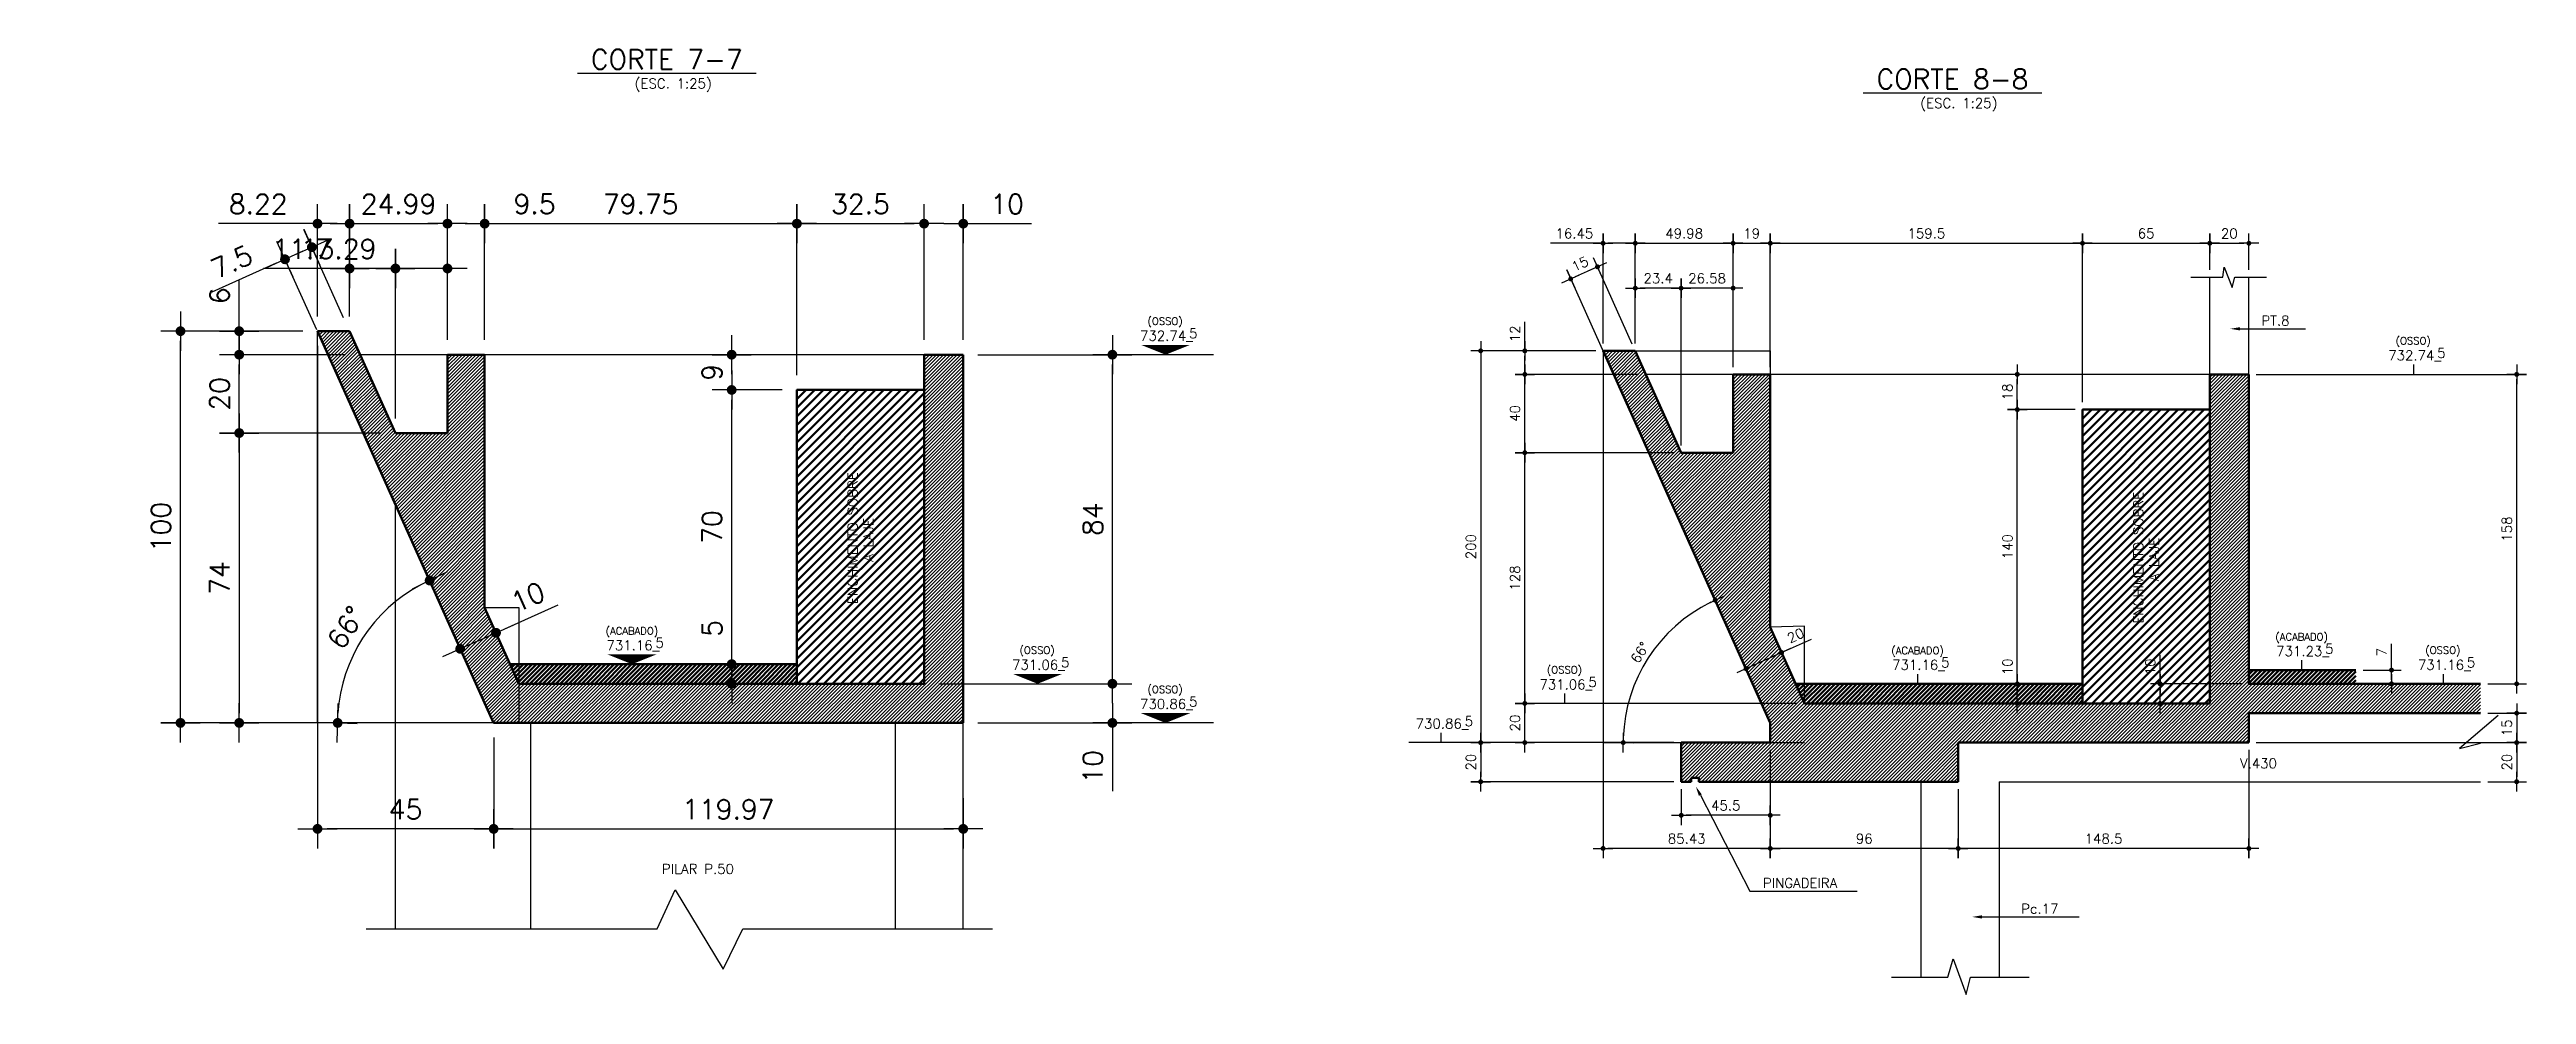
# Model space of a CAD drawing. Header units: inches. Extents: x 17515 to 34518, y -9122 to -4917.
# Drawn here: x 33253 to 34518, y -7393 to -6911 of the extents above; entities that cross this region are included whole.
import ezdxf
from ezdxf.enums import TextEntityAlignment as Align

# ---------------------------------------------------------------- set-up
doc = ezdxf.new("R2010")
doc.units = ezdxf.units.IN
doc.header["$LTSCALE"] = 50
doc.header["$MEASUREMENT"] = 0
for name, color, linetype in [('CORTES', 2, 'Continuous'), ('COTA', 6, 'Continuous'), ('NIVEL', 3, 'Continuous'), ('TEXTO', 3, 'Continuous')]:
    doc.layers.add(name, color=color, linetype=linetype)
doc.styles.add('ROMANS', font='romans.shx')
doc.dimstyles.new('COTA_25', dxfattribs={"dimscale": 5, "dimtxt": 2, "dimasz": 1, "dimexe": 2, "dimexo": 1.5, "dimgap": 1, "dimtad": 1, "dimlfac": 0.5, "dimzin": 12, "dimdsep": 46, "dimtxsty": 'ROMANS', "dimblk1": 'COTA', "dimblk2": 'COTA', "dimsah": 1, "dimcen": -4, "dimdle": 1.5, "dimclrd": 6, "dimclre": 6, "dimclrt": 3, "dimadec": 0, "dimazin": 0, "dimtfac": 1, "dimtofl": 0, "dimtmove": 0, "dimatfit": 3, "dimldrblk": 'COTA', "dimfxl": 1, "dimtolj": 1, "dimtzin": 12, "dimarcsym": 0})

msp = doc.modelspace()

# ---------------------------------------------------------------- texts
at = {"layer": 'COTA', "color": 3, "char_height": 5, "attachment_point": 5, "style": 'ROMANS'}
for s, insert in [('\\A1;16.45', (34031.935, -7004.909)), ('\\A1;49.98', (34088.018, -7004.909)), ('\\A1;19', (34122.51, -7004.909)), ('\\A1;159.5', (34211.76, -7004.909)), ('\\A1;65', (34324.01, -7004.909)), ('\\A1;20', (34366.51, -7004.909)), ('\\A1;23.4', (34074.727, -7027.832)), ('\\A1;26.58', (34099.718, -7027.832)), ('\\A1;45.5', (34109.26, -7296.975)), ('\\A1;85.43', (34089.294, -7313.886)), ('\\A1;96', (34180.01, -7313.886)), ('\\A1;148.5', (34302.26, -7313.886))]:
    msp.add_mtext(s, dxfattribs=dict(at, insert=insert))
for s, insert, rotation in [('\\A1;15', (34034.832, -7020.464), 24.227803), ('\\A1;12', (34001.583, -7056.153), 90), ('\\A1;18', (34253.197, -7085.843), 90), ('\\A1;40', (34001.583, -7096.843), 90), ('\\A1;200', (33979.043, -7164.843), 90), ('\\A1;140', (34253.197, -7164.843), 90), ('\\A1;158', (34508.319, -7155.843), 90), ('\\A1;128', (34001.583, -7180.843), 90), ('\\A1;20', (34144.957, -7210.132), 24.227801), ('\\A1;66°', (34065.456, -7218.856), 57.113901), ('\\A1;10', (34253.197, -7226.153), 90), ('\\A1;10', (34326.17, -7226.153), 90), ('\\A1;7', (34444.378, -7218.676), 90), ('\\A1;20', (34001.583, -7254.843), 90), ('\\A1;15', (34508.319, -7257.343), 90), ('\\A1;20', (33979.043, -7274.843), 90), ('\\A1;20', (34508.319, -7274.843), 90)]:
    msp.add_mtext(s, dxfattribs=dict(at, insert=insert, rotation=rotation))
at = {"layer": 'NIVEL', "color": 4, "style": 'ROMANS'}
for s, p in [('(OSSO)', (33822.801, -7051.539)), ('(OSSO)', (34460.474, -7061.56)), ('(ACABADO)', (33550.442, -7209.743)), ('(ACABADO)', (34403.47, -7212.765)), ('(OSSO)', (33757.424, -7219.539)), ('(OSSO)', (34026.84, -7229.561)), ('(ACABADO)', (34207.262, -7219.765)), ('(OSSO)', (34475.638, -7219.561)), ('(OSSO)', (33822.801, -7239.539))]:
    msp.add_text(s, height=3.75, dxfattribs=at).set_placement(p, align=Align.CENTER)
at = {"layer": 'NIVEL', "color": 3, "style": 'ROMANS'}
for s, p in [('732.74_', (33823.519, -7059.645)), ('5', (33837.188, -7058.414)), ('732.74_', (34461.192, -7069.666)), ('5', (34474.86, -7068.435)), ('731.16_', (33550.938, -7217.645)), ('5', (33564.607, -7216.414)), ('731.06_', (33758.142, -7227.645)), ('5', (33771.811, -7226.414)), ('731.16_', (34207.758, -7227.667)), ('5', (34221.427, -7226.435)), ('731.23_', (34403.966, -7220.667)), ('5', (34417.634, -7219.435)), ('731.16_', (34476.356, -7227.667)), ('5', (34490.025, -7226.435)), ('731.06_', (34027.558, -7237.667)), ('5', (34041.226, -7236.435)), ('730.86_', (33823.519, -7247.645)), ('5', (33837.188, -7246.414)), ('730.86_', (33964.34, -7257.667)), ('5', (33978.008, -7256.435))]:
    msp.add_text(s, height=5, dxfattribs=at).set_placement(p, align=Align.CENTER)
at = {"layer": 'TEXTO', "color": 1, "style": 'ROMANS'}
for s, height, p in [('%%U CORTE 7-7 ', 9.99999, (33522.623, -6921.019)), ('%%U CORTE 8-8 ', 10.00001, (34179.443, -6931.041))]:
    msp.add_text(s, height=height, dxfattribs=at).set_placement(p)
at = {"layer": 'TEXTO', "color": 3, "style": 'ROMANS'}
for s, p in [('(ESC. 1:25)', (33551.812, -6930.86)), ('(ESC. 1:25)', (34208.632, -6940.882)), ('PILAR P.50', (33565.721, -7331.838))]:
    msp.add_text(s, height=5, dxfattribs=at).set_placement(p)
at = {"layer": 'TEXTO', "style": 'ROMANS'}
for s, p in [('PT.8', (34382.905, -7051.925)), ('V.430', (34371.996, -7277.98)), ('PINGADEIRA', (34128.268, -7339.051)), ('Pc.17', (34260.167, -7352.191))]:
    msp.add_text(s, height=5, dxfattribs=at).set_placement(p)
at = {"layer": 'TEXTO', "color": 3, "style": 'ROMANS'}
for s, p in [('ENCHIMENTO SOBRE', (33665.692, -7194.101)), ('ENCHIMENTO SOBRE', (34322.512, -7204.123)), ('A LAJE', (33673.706, -7172.531)), ('A LAJE', (34330.527, -7182.552))]:
    msp.add_text(s, height=5, rotation=90, dxfattribs=at).set_placement(p)

# ---------------------------------------------------------------- blocks, each defined once
blk = doc.blocks.new('COTA')
at = {"layer": 'COTA'}
for p, q in [((2, 0), (-2, 0)), ((0, -2), (0, 2))]:
    blk.add_line(p, q, dxfattribs=at)
at = {"layer": 'COTA', "const_width": 0.5}
blk.add_lwpolyline([(-0.25, 0, 1), (0.25, 0, 1)], format="xyb", close=True, dxfattribs=at)
blk = doc.blocks.new('*D319')
at = {"layer": 'COTA', "color": 6, "lineweight": -2, "transparency": 16777216}
for p, q in [((33795.9, -7229.8), (33795.9, -7224.8)), ((33707.2, -7234.8), (33805.9, -7234.8)), ((33727.2, -7254.8), (33805.9, -7254.8)), ((33795.9, -7259.8), (33795.9, -7289.6))]:
    blk.add_line(p, q, dxfattribs=at)
at = {"layer": 'Defpoints', "color": 0, "transparency": 16777216}
for p in [(33699.7, -7234.8), (33719.7, -7254.8), (33795.9, -7254.8)]:
    blk.add_point(p, dxfattribs=at)
at = {"layer": 'COTA', "color": 6, "lineweight": -2, "transparency": 16777216, "xscale": 5, "yscale": 5, "zscale": 5}
for p, rotation in [((33795.9, -7234.8), 270), ((33795.9, -7254.8), 90)]:
    blk.add_blockref('COTA', p, dxfattribs=dict(at, rotation=rotation))
at = {"layer": 'COTA', "color": 3, "transparency": 16777216, "insert": (33785.9, -7277.2), "char_height": 10, "attachment_point": 5, "rotation": 90, "style": 'ROMANS'}
blk.add_mtext('\\A1;10', dxfattribs=at)
blk = doc.blocks.new('*D320')
at = {"layer": 'COTA', "color": 6, "lineweight": -2, "transparency": 16777216}
for p, q in [((33727.2, -7066.8), (33805.9, -7066.8)), ((33795.9, -7229.8), (33795.9, -7071.8)), ((33707.2, -7234.8), (33805.9, -7234.8))]:
    blk.add_line(p, q, dxfattribs=at)
at = {"layer": 'Defpoints', "color": 0, "transparency": 16777216}
for p in [(33719.7, -7066.8), (33795.9, -7066.8), (33699.7, -7234.8)]:
    blk.add_point(p, dxfattribs=at)
at = {"layer": 'COTA', "color": 6, "lineweight": -2, "transparency": 16777216, "xscale": 5, "yscale": 5, "zscale": 5}
for p, rotation in [((33795.9, -7066.8), 90), ((33795.9, -7234.8), 270)]:
    blk.add_blockref('COTA', p, dxfattribs=dict(at, rotation=rotation))
at = {"layer": 'COTA', "color": 3, "transparency": 16777216, "insert": (33785.9, -7150.8), "char_height": 10, "attachment_point": 5, "rotation": 90, "style": 'ROMANS'}
blk.add_mtext('\\A1;84', dxfattribs=at)
blk = doc.blocks.new('*D321')
at = {"layer": 'COTA', "color": 6, "lineweight": -2, "transparency": 16777216}
for p, q in [((33382.3, -7054.8), (33309.8, -7054.8)), ((33319.8, -7249.8), (33319.8, -7059.8)), ((33472.3, -7254.8), (33309.8, -7254.8))]:
    blk.add_line(p, q, dxfattribs=at)
at = {"layer": 'Defpoints', "color": 0, "transparency": 16777216}
for p in [(33319.8, -7054.8), (33389.8, -7054.8), (33479.8, -7254.8)]:
    blk.add_point(p, dxfattribs=at)
at = {"layer": 'COTA', "color": 6, "lineweight": -2, "transparency": 16777216, "xscale": 5, "yscale": 5, "zscale": 5}
for p, rotation in [((33319.8, -7054.8), 90), ((33319.8, -7254.8), 270)]:
    blk.add_blockref('COTA', p, dxfattribs=dict(at, rotation=rotation))
at = {"layer": 'COTA', "color": 3, "transparency": 16777216, "insert": (33309.8, -7154.8), "char_height": 10, "attachment_point": 5, "rotation": 90, "style": 'ROMANS'}
blk.add_mtext('\\A1;100', dxfattribs=at)
blk = doc.blocks.new('*D322')
at = {"layer": 'COTA', "color": 6, "lineweight": -2, "transparency": 16777216}
for p, q in [((33422.1, -7106.8), (33339.8, -7106.8)), ((33349.8, -7111.8), (33349.8, -7249.8)), ((33422.1, -7254.8), (33339.8, -7254.8))]:
    blk.add_line(p, q, dxfattribs=at)
at = {"layer": 'Defpoints', "color": 0, "transparency": 16777216}
for p in [(33429.6, -7106.8), (33349.8, -7254.8), (33429.6, -7254.8)]:
    blk.add_point(p, dxfattribs=at)
at = {"layer": 'COTA', "color": 6, "lineweight": -2, "transparency": 16777216, "xscale": 5, "yscale": 5, "zscale": 5}
for p, rotation in [((33349.8, -7106.8), 90), ((33349.8, -7254.8), 270)]:
    blk.add_blockref('COTA', p, dxfattribs=dict(at, rotation=rotation))
at = {"layer": 'COTA', "color": 3, "transparency": 16777216, "insert": (33339.8, -7180.8), "char_height": 10, "attachment_point": 5, "rotation": 90, "style": 'ROMANS'}
blk.add_mtext('\\A1;74', dxfattribs=at)
blk = doc.blocks.new('*D323')
at = {"layer": 'COTA', "color": 6, "lineweight": -2, "transparency": 16777216}
for p, q in [((33479.8, -7262.3), (33479.8, -7318.9)), ((33719.7, -7293.2), (33719.7, -7318.9)), ((33484.8, -7308.9), (33714.7, -7308.9))]:
    blk.add_line(p, q, dxfattribs=at)
at = {"layer": 'Defpoints', "color": 0, "transparency": 16777216}
for p in [(33479.8, -7254.8), (33719.7, -7285.7), (33719.7, -7308.9)]:
    blk.add_point(p, dxfattribs=at)
at = {"layer": 'COTA', "color": 6, "lineweight": -2, "transparency": 16777216, "xscale": 5, "yscale": 5, "zscale": 5, "rotation": 180}
blk.add_blockref('COTA', (33479.8, -7308.9), dxfattribs=at)
at = {"layer": 'COTA', "color": 6, "lineweight": -2, "transparency": 16777216, "xscale": 5, "yscale": 5, "zscale": 5}
blk.add_blockref('COTA', (33719.7, -7308.9), dxfattribs=at)
at = {"layer": 'COTA', "color": 3, "transparency": 16777216, "insert": (33599.7, -7298.9), "char_height": 10, "attachment_point": 5, "style": 'ROMANS'}
blk.add_mtext('\\A1;119.97', dxfattribs=at)
blk = doc.blocks.new('*D324')
at = {"layer": 'COTA', "color": 6, "lineweight": -2, "transparency": 16777216}
for p, q in [((33389.8, -7062.3), (33389.8, -7318.9)), ((33479.8, -7262.3), (33479.8, -7318.9)), ((33474.8, -7308.9), (33394.8, -7308.9))]:
    blk.add_line(p, q, dxfattribs=at)
at = {"layer": 'Defpoints', "color": 0, "transparency": 16777216}
for p in [(33389.8, -7054.8), (33479.8, -7254.8), (33389.8, -7308.9)]:
    blk.add_point(p, dxfattribs=at)
at = {"layer": 'COTA', "color": 6, "lineweight": -2, "transparency": 16777216, "xscale": 5, "yscale": 5, "zscale": 5, "rotation": 180}
blk.add_blockref('COTA', (33389.8, -7308.9), dxfattribs=at)
at = {"layer": 'COTA', "color": 6, "lineweight": -2, "transparency": 16777216, "xscale": 5, "yscale": 5, "zscale": 5}
blk.add_blockref('COTA', (33479.8, -7308.9), dxfattribs=at)
at = {"layer": 'COTA', "color": 3, "transparency": 16777216, "insert": (33434.8, -7298.9), "char_height": 10, "attachment_point": 5, "style": 'ROMANS'}
blk.add_mtext('\\A1;45', dxfattribs=at)
blk = doc.blocks.new('*D325')
at = {"layer": 'COTA', "color": 6, "lineweight": -2, "transparency": 16777216}
for p, q in [((33601.4, -7219.8), (33601.4, -7198.2)), ((33608.3, -7224.8), (33611.4, -7224.8)), ((33608.3, -7234.8), (33611.4, -7234.8)), ((33601.4, -7239.8), (33601.4, -7244.8))]:
    blk.add_line(p, q, dxfattribs=at)
at = {"layer": 'Defpoints', "color": 0, "transparency": 16777216}
for p in [(33600.8, -7224.8), (33601.4, -7224.8), (33600.8, -7234.8)]:
    blk.add_point(p, dxfattribs=at)
at = {"layer": 'COTA', "color": 6, "lineweight": -2, "transparency": 16777216, "xscale": 5, "yscale": 5, "zscale": 5}
for p, rotation in [((33601.4, -7224.8), 270), ((33601.4, -7234.8), 90)]:
    blk.add_blockref('COTA', p, dxfattribs=dict(at, rotation=rotation))
at = {"layer": 'COTA', "color": 3, "transparency": 16777216, "insert": (33591.4, -7206.5), "char_height": 10, "attachment_point": 5, "rotation": 90, "style": 'ROMANS'}
blk.add_mtext('\\A1;5', dxfattribs=at)
blk = doc.blocks.new('*D326')
at = {"layer": 'COTA', "color": 6, "lineweight": -2, "transparency": 16777216}
for p, q in [((33627.2, -7084.8), (33591.4, -7084.8)), ((33601.4, -7219.8), (33601.4, -7089.8)), ((33602.3, -7224.8), (33591.4, -7224.8))]:
    blk.add_line(p, q, dxfattribs=at)
at = {"layer": 'Defpoints', "color": 0, "transparency": 16777216}
for p in [(33601.4, -7084.8), (33634.7, -7084.8), (33609.8, -7224.8)]:
    blk.add_point(p, dxfattribs=at)
at = {"layer": 'COTA', "color": 6, "lineweight": -2, "transparency": 16777216, "xscale": 5, "yscale": 5, "zscale": 5}
for p, rotation in [((33601.4, -7084.8), 90), ((33601.4, -7224.8), 270)]:
    blk.add_blockref('COTA', p, dxfattribs=dict(at, rotation=rotation))
at = {"layer": 'COTA', "color": 3, "transparency": 16777216, "insert": (33591.4, -7154.8), "char_height": 10, "attachment_point": 5, "rotation": 90, "style": 'ROMANS'}
blk.add_mtext('\\A1;70', dxfattribs=at)
blk = doc.blocks.new('*D327')
at = {"layer": 'COTA', "color": 6, "lineweight": -2, "transparency": 16777216}
for p, q in [((33601.4, -7061.8), (33601.4, -7056.8)), ((33603.5, -7066.8), (33591.4, -7066.8)), ((33603.5, -7084.8), (33591.4, -7084.8)), ((33601.4, -7089.8), (33601.4, -7094.8))]:
    blk.add_line(p, q, dxfattribs=at)
at = {"layer": 'Defpoints', "color": 0, "transparency": 16777216}
for p in [(33601.4, -7066.8), (33611, -7066.8), (33611, -7084.8)]:
    blk.add_point(p, dxfattribs=at)
at = {"layer": 'COTA', "color": 6, "lineweight": -2, "transparency": 16777216, "xscale": 5, "yscale": 5, "zscale": 5}
for p, rotation in [((33601.4, -7066.8), 270), ((33601.4, -7084.8), 90)]:
    blk.add_blockref('COTA', p, dxfattribs=dict(at, rotation=rotation))
at = {"layer": 'COTA', "color": 3, "transparency": 16777216, "insert": (33591.4, -7075.8), "char_height": 10, "attachment_point": 5, "rotation": 90, "style": 'ROMANS'}
blk.add_mtext('\\A1;9', dxfattribs=at)
blk = doc.blocks.new('*D328')
at = {"layer": 'COTA', "color": 6, "lineweight": -2, "transparency": 16777216}
for p, q in [((33404.1, -7066.8), (33339.8, -7066.8)), ((33349.8, -7101.8), (33349.8, -7071.8)), ((33422.1, -7106.8), (33339.8, -7106.8))]:
    blk.add_line(p, q, dxfattribs=at)
at = {"layer": 'Defpoints', "color": 0, "transparency": 16777216}
for p in [(33349.8, -7066.8), (33411.6, -7066.8), (33429.6, -7106.8)]:
    blk.add_point(p, dxfattribs=at)
at = {"layer": 'COTA', "color": 6, "lineweight": -2, "transparency": 16777216, "xscale": 5, "yscale": 5, "zscale": 5}
for p, rotation in [((33349.8, -7066.8), 90), ((33349.8, -7106.8), 270)]:
    blk.add_blockref('COTA', p, dxfattribs=dict(at, rotation=rotation))
at = {"layer": 'COTA', "color": 3, "transparency": 16777216, "insert": (33339.8, -7086.8), "char_height": 10, "attachment_point": 5, "rotation": 90, "style": 'ROMANS'}
blk.add_mtext('\\A1;20', dxfattribs=at)
blk = doc.blocks.new('*D309')
at = {"layer": 'COTA', "color": 6, "lineweight": -2, "transparency": 16777216}
for p, q in [((33349.8, -7049.8), (33349.8, -7028.6)), ((33351.7, -7054.8), (33339.8, -7054.8)), ((33351.7, -7066.8), (33339.8, -7066.8)), ((33349.8, -7071.8), (33349.8, -7076.8))]:
    blk.add_line(p, q, dxfattribs=at)
at = {"layer": 'Defpoints', "color": 0, "transparency": 16777216}
for p in [(33349.8, -7054.8), (33359.2, -7054.8), (33359.2, -7066.8)]:
    blk.add_point(p, dxfattribs=at)
at = {"layer": 'COTA', "color": 6, "lineweight": -2, "transparency": 16777216, "xscale": 5, "yscale": 5, "zscale": 5}
for p, rotation in [((33349.8, -7054.8), 270), ((33349.8, -7066.8), 90)]:
    blk.add_blockref('COTA', p, dxfattribs=dict(at, rotation=rotation))
at = {"layer": 'COTA', "color": 3, "transparency": 16777216, "insert": (33339.8, -7036.7), "char_height": 10, "attachment_point": 5, "rotation": 90, "style": 'ROMANS'}
blk.add_mtext('\\A1;6', dxfattribs=at)
blk = doc.blocks.new('*D310')
at = {"layer": 'COTA', "color": 6, "lineweight": -2, "transparency": 16777216}
for p, q in [((33478.2, -7202.6), (33476.9, -7199.7)), ((33485.5, -7206.8), (33512.7, -7194.5)), ((33460, -7210.8), (33458.6, -7207.9)), ((33458.2, -7219.1), (33453.6, -7221.1))]:
    blk.add_line(p, q, dxfattribs=at)
at = {"layer": 'Defpoints', "color": 0, "transparency": 16777216}
for p in [(33481, -7208.8), (33481.3, -7209.5), (33463, -7217.7)]:
    blk.add_point(p, dxfattribs=at)
at = {"layer": 'COTA', "color": 6, "lineweight": -2, "transparency": 16777216, "xscale": 5, "yscale": 5, "zscale": 5}
for p, rotation in [((33481, -7208.8), 204.2278011898611), ((33462.7, -7217), 24.22780118986114)]:
    blk.add_blockref('COTA', p, dxfattribs=dict(at, rotation=rotation))
at = {"layer": 'COTA', "color": 3, "transparency": 16777216, "insert": (33497.3, -7190.5), "char_height": 10, "attachment_point": 5, "rotation": 24.2278, "style": 'ROMANS'}
blk.add_mtext('\\A1;10', dxfattribs=at)
blk = doc.blocks.new('*D311')
at = {"layer": 'COTA', "color": 6, "lineweight": -2, "transparency": 16777216}
for p, q in [((33389.8, -7047.3), (33389.8, -6989.9)), ((33406.2, -7047.3), (33406.2, -6989.9)), ((33384.8, -6999.9), (33339.3, -6999.9)), ((33411.2, -6999.9), (33416.2, -6999.9))]:
    blk.add_line(p, q, dxfattribs=at)
at = {"layer": 'Defpoints', "color": 0, "transparency": 16777216}
for p in [(33389.8, -6999.9), (33389.8, -7054.8), (33406.2, -7054.8)]:
    blk.add_point(p, dxfattribs=at)
at = {"layer": 'COTA', "color": 6, "lineweight": -2, "transparency": 16777216, "xscale": 5, "yscale": 5, "zscale": 5}
blk.add_blockref('COTA', (33389.8, -6999.9), dxfattribs=at)
at = {"layer": 'COTA', "color": 6, "lineweight": -2, "transparency": 16777216, "xscale": 5, "yscale": 5, "zscale": 5, "rotation": 180}
blk.add_blockref('COTA', (33406.2, -6999.9), dxfattribs=at)
at = {"layer": 'COTA', "color": 3, "transparency": 16777216, "insert": (33359.5, -6989.9), "char_height": 10, "attachment_point": 5, "style": 'ROMANS'}
blk.add_mtext('\\A1;8.22', dxfattribs=at)
blk = doc.blocks.new('*D312')
at = {"layer": 'COTA', "color": 6, "lineweight": -2, "transparency": 16777216}
for p, q in [((33406.2, -7047.3), (33406.2, -6989.9)), ((33456.2, -7059.3), (33456.2, -6989.9)), ((33411.2, -6999.9), (33451.2, -6999.9))]:
    blk.add_line(p, q, dxfattribs=at)
at = {"layer": 'Defpoints', "color": 0, "transparency": 16777216}
for p in [(33456.2, -6999.9), (33406.2, -7054.8), (33456.2, -7066.8)]:
    blk.add_point(p, dxfattribs=at)
at = {"layer": 'COTA', "color": 6, "lineweight": -2, "transparency": 16777216, "xscale": 5, "yscale": 5, "zscale": 5, "rotation": 180}
blk.add_blockref('COTA', (33406.2, -6999.9), dxfattribs=at)
at = {"layer": 'COTA', "color": 6, "lineweight": -2, "transparency": 16777216, "xscale": 5, "yscale": 5, "zscale": 5}
blk.add_blockref('COTA', (33456.2, -6999.9), dxfattribs=at)
at = {"layer": 'COTA', "color": 3, "transparency": 16777216, "insert": (33431.2, -6989.9), "char_height": 10, "attachment_point": 5, "style": 'ROMANS'}
blk.add_mtext('\\A1;24.99', dxfattribs=at)
blk = doc.blocks.new('*D313')
at = {"layer": 'COTA', "color": 6, "lineweight": -2, "transparency": 16777216}
for p, q in [((33456.2, -7059.3), (33456.2, -6989.9)), ((33475.2, -7059.3), (33475.2, -6989.9)), ((33451.2, -6999.9), (33446.2, -6999.9)), ((33480.2, -6999.9), (33516.1, -6999.9))]:
    blk.add_line(p, q, dxfattribs=at)
at = {"layer": 'Defpoints', "color": 0, "transparency": 16777216}
for p in [(33475.2, -6999.9), (33456.2, -7066.8), (33475.2, -7066.8)]:
    blk.add_point(p, dxfattribs=at)
at = {"layer": 'COTA', "color": 6, "lineweight": -2, "transparency": 16777216, "xscale": 5, "yscale": 5, "zscale": 5}
blk.add_blockref('COTA', (33456.2, -6999.9), dxfattribs=at)
at = {"layer": 'COTA', "color": 6, "lineweight": -2, "transparency": 16777216, "xscale": 5, "yscale": 5, "zscale": 5, "rotation": 180}
blk.add_blockref('COTA', (33475.2, -6999.9), dxfattribs=at)
at = {"layer": 'COTA', "color": 3, "transparency": 16777216, "insert": (33500.7, -6989.9), "char_height": 10, "attachment_point": 5, "style": 'ROMANS'}
blk.add_mtext('\\A1;9.5', dxfattribs=at)
blk = doc.blocks.new('*D314')
at = {"layer": 'COTA', "color": 6, "lineweight": -2, "transparency": 16777216}
for p, q in [((33475.2, -7059.3), (33475.2, -6989.9)), ((33634.7, -7077.3), (33634.7, -6989.9)), ((33480.2, -6999.9), (33629.7, -6999.9))]:
    blk.add_line(p, q, dxfattribs=at)
at = {"layer": 'Defpoints', "color": 0, "transparency": 16777216}
for p in [(33634.7, -6999.9), (33475.2, -7066.8), (33634.7, -7084.8)]:
    blk.add_point(p, dxfattribs=at)
at = {"layer": 'COTA', "color": 6, "lineweight": -2, "transparency": 16777216, "xscale": 5, "yscale": 5, "zscale": 5, "rotation": 180}
blk.add_blockref('COTA', (33475.2, -6999.9), dxfattribs=at)
at = {"layer": 'COTA', "color": 6, "lineweight": -2, "transparency": 16777216, "xscale": 5, "yscale": 5, "zscale": 5}
blk.add_blockref('COTA', (33634.7, -6999.9), dxfattribs=at)
at = {"layer": 'COTA', "color": 3, "transparency": 16777216, "insert": (33554.9, -6989.9), "char_height": 10, "attachment_point": 5, "style": 'ROMANS'}
blk.add_mtext('\\A1;79.75', dxfattribs=at)
blk = doc.blocks.new('*D315')
at = {"layer": 'COTA', "color": 6, "lineweight": -2, "transparency": 16777216}
for p, q in [((33634.7, -7077.3), (33634.7, -6989.9)), ((33699.7, -7059.3), (33699.7, -6989.9)), ((33639.7, -6999.9), (33694.7, -6999.9))]:
    blk.add_line(p, q, dxfattribs=at)
at = {"layer": 'Defpoints', "color": 0, "transparency": 16777216}
for p in [(33699.7, -6999.9), (33699.7, -7066.8), (33634.7, -7084.8)]:
    blk.add_point(p, dxfattribs=at)
at = {"layer": 'COTA', "color": 6, "lineweight": -2, "transparency": 16777216, "xscale": 5, "yscale": 5, "zscale": 5, "rotation": 180}
blk.add_blockref('COTA', (33634.7, -6999.9), dxfattribs=at)
at = {"layer": 'COTA', "color": 6, "lineweight": -2, "transparency": 16777216, "xscale": 5, "yscale": 5, "zscale": 5}
blk.add_blockref('COTA', (33699.7, -6999.9), dxfattribs=at)
at = {"layer": 'COTA', "color": 3, "transparency": 16777216, "insert": (33667.2, -6989.9), "char_height": 10, "attachment_point": 5, "style": 'ROMANS'}
blk.add_mtext('\\A1;32.5', dxfattribs=at)
blk = doc.blocks.new('*D316')
at = {"layer": 'COTA', "color": 6, "lineweight": -2, "transparency": 16777216}
for p, q in [((33699.7, -7059.3), (33699.7, -6989.9)), ((33719.7, -7059.3), (33719.7, -6989.9)), ((33694.7, -6999.9), (33689.7, -6999.9)), ((33724.7, -6999.9), (33754.5, -6999.9))]:
    blk.add_line(p, q, dxfattribs=at)
at = {"layer": 'Defpoints', "color": 0, "transparency": 16777216}
for p in [(33719.7, -6999.9), (33699.7, -7066.8), (33719.7, -7066.8)]:
    blk.add_point(p, dxfattribs=at)
at = {"layer": 'COTA', "color": 6, "lineweight": -2, "transparency": 16777216, "xscale": 5, "yscale": 5, "zscale": 5}
blk.add_blockref('COTA', (33699.7, -6999.9), dxfattribs=at)
at = {"layer": 'COTA', "color": 6, "lineweight": -2, "transparency": 16777216, "xscale": 5, "yscale": 5, "zscale": 5, "rotation": 180}
blk.add_blockref('COTA', (33719.7, -6999.9), dxfattribs=at)
at = {"layer": 'COTA', "color": 3, "transparency": 16777216, "insert": (33742.1, -6989.9), "char_height": 10, "attachment_point": 5, "style": 'ROMANS'}
blk.add_mtext('\\A1;10', dxfattribs=at)
blk = doc.blocks.new('*D317')
at = {"layer": 'COTA', "color": 6, "lineweight": -2, "transparency": 16777216}
for p, q in [((33389.5, -7054.1), (33369.1, -7009)), ((33403.1, -7048), (33382.8, -7002.8)), ((33391.5, -7009.9), (33396, -7007.8)), ((33368.7, -7020.1), (33335.9, -7034.9))]:
    blk.add_line(p, q, dxfattribs=at)
at = {"layer": 'Defpoints', "color": 0, "transparency": 16777216}
for p in [(33373.2, -7018.1), (33392.5, -7061), (33406.2, -7054.8)]:
    blk.add_point(p, dxfattribs=at)
at = {"layer": 'COTA', "color": 6, "lineweight": -2, "transparency": 16777216, "xscale": 5, "yscale": 5, "zscale": 5}
for p, rotation in [((33373.2, -7018.1), 24.22780270378579), ((33386.9, -7011.9), 204.2278027037858)]:
    blk.add_blockref('COTA', p, dxfattribs=dict(at, rotation=rotation))
at = {"layer": 'COTA', "color": 3, "transparency": 16777216, "insert": (33345.9, -7019.4), "char_height": 10, "attachment_point": 5, "rotation": 24.2278, "style": 'ROMANS'}
blk.add_mtext('\\A1;7.5', dxfattribs=at)
blk = doc.blocks.new('*D318')
at = {"layer": 'COTA', "color": 6, "lineweight": -2, "transparency": 16777216}
for p, q in [((33429.6, -7022.8), (33376.5, -7022.8)), ((33429.6, -7099.3), (33429.6, -7012.8)), ((33451.2, -7022.8), (33434.6, -7022.8)), ((33456.2, -7025.5), (33456.2, -7012.8))]:
    blk.add_line(p, q, dxfattribs=at)
at = {"layer": 'Defpoints', "color": 0, "transparency": 16777216}
for p in [(33429.6, -7022.8), (33456.2, -7033), (33429.6, -7106.8)]:
    blk.add_point(p, dxfattribs=at)
at = {"layer": 'COTA', "color": 6, "lineweight": -2, "transparency": 16777216, "xscale": 5, "yscale": 5, "zscale": 5, "rotation": 180}
blk.add_blockref('COTA', (33429.6, -7022.8), dxfattribs=at)
at = {"layer": 'COTA', "color": 6, "lineweight": -2, "transparency": 16777216, "xscale": 5, "yscale": 5, "zscale": 5}
blk.add_blockref('COTA', (33456.2, -7022.8), dxfattribs=at)
at = {"layer": 'COTA', "color": 3, "transparency": 16777216, "insert": (33400.6, -7012.8), "char_height": 10, "attachment_point": 5, "style": 'ROMANS'}
blk.add_mtext('\\A1;13.29', dxfattribs=at)
blk = doc.blocks.new('*D308')
at = {"layer": 'COTA', "color": 6, "lineweight": -2, "transparency": 16777216}
for p, q in [((33406.2, -7022.8), (33362.2, -7022.8)), ((33406.2, -7020.6), (33406.2, -7012.8)), ((33424.6, -7022.8), (33411.2, -7022.8)), ((33429.6, -7020.6), (33429.6, -7012.8))]:
    blk.add_line(p, q, dxfattribs=at)
at = {"layer": 'Defpoints', "color": 0, "transparency": 16777216}
for p in [(33406.2, -7022.8), (33406.2, -7028.1), (33429.6, -7028.1)]:
    blk.add_point(p, dxfattribs=at)
at = {"layer": 'COTA', "color": 6, "lineweight": -2, "transparency": 16777216, "xscale": 5, "yscale": 5, "zscale": 5, "rotation": 180}
blk.add_blockref('COTA', (33406.2, -7022.8), dxfattribs=at)
at = {"layer": 'COTA', "color": 6, "lineweight": -2, "transparency": 16777216, "xscale": 5, "yscale": 5, "zscale": 5}
blk.add_blockref('COTA', (33429.6, -7022.8), dxfattribs=at)
at = {"layer": 'COTA', "color": 3, "transparency": 16777216, "insert": (33381.7, -7012.8), "char_height": 10, "attachment_point": 5, "style": 'ROMANS'}
blk.add_mtext('\\A1;11.7', dxfattribs=at)
blk = doc.blocks.new('*D307')
at = {"layer": 'COTA', "color": 6, "lineweight": -2, "transparency": 16777216}
blk.add_arc((33479.8, -7254.8), 79.7, 117.8231, 176.4047, dxfattribs=at)
at = {"layer": 'Defpoints', "color": 0, "transparency": 16777216}
for p in [(33389.8, -7054.8), (33422.3, -7199.6), (33252.9, -7254.8), (33476, -7254.8), (33479.8, -7254.8)]:
    blk.add_point(p, dxfattribs=at)
at = {"layer": 'COTA', "color": 6, "lineweight": -2, "transparency": 16777216, "xscale": 5, "yscale": 5, "zscale": 5}
for p, rotation in [((33447.1, -7182.1), 26.02545134310306), ((33400.1, -7254.8), 268.2023513606935)]:
    blk.add_blockref('COTA', p, dxfattribs=dict(at, rotation=rotation))
at = {"layer": 'COTA', "color": 3, "transparency": 16777216, "insert": (33404.4, -7206.1), "char_height": 10, "attachment_point": 5, "rotation": 57.1139, "style": 'ROMANS'}
blk.add_mtext('\\A1;66°', dxfattribs=at)

# ---------------------------------------------------------------- dimensions: what is measured, and where the dimension line sits
at = {"layer": 'COTA'}
for base, p1, p2, picture, middle in [((33389.758, -6999.887), (33406.207, -7054.822), (33389.758, -7054.822), '*D311', (33359.52, -6989.887)), ((33456.19, -6999.887), (33406.207, -7054.822), (33456.19, -7066.822), '*D312', (33431.198, -6989.887)), ((33475.189, -6999.887), (33456.19, -7066.822), (33475.189, -7066.822), '*D313', (33500.666, -6989.887)), ((33634.689, -6999.887), (33475.189, -7066.822), (33634.689, -7084.822), '*D314', (33554.939, -6989.887)), ((33699.689, -6999.887), (33634.689, -7084.822), (33699.689, -7066.822), '*D315', (33667.189, -6989.887)), ((33719.689, -6999.887), (33699.689, -7066.822), (33719.689, -7066.822), '*D316', (33742.07, -6989.887)), ((33406.207, -7022.81), (33429.607, -7028.086), (33406.207, -7028.086), '*D308', (33381.683, -7012.81)), ((33429.607, -7022.81), (33456.19, -7033.01), (33429.607, -7106.822), '*D318', (33400.559, -7012.81)), ((33389.758, -7308.864), (33479.758, -7254.822), (33389.758, -7054.822), '*D324', (33434.758, -7298.864)), ((33719.689, -7308.864), (33479.758, -7254.822), (33719.689, -7285.707), '*D323', (33599.724, -7298.864))]:
    dim = msp.add_linear_dim(base=base, p1=p1, p2=p2, dimstyle='COTA_25', dxfattribs=at)
    dim.commit()
    dim.dimension.update_dxf_attribs({"geometry": picture, "text_midpoint": middle})
dim = msp.add_aligned_dim(p1=(33406.207, -7054.822), p2=(33392.528, -7060.977), distance=-47.04, dimstyle='COTA_25', dxfattribs=at)
dim.commit()
dim.dimension.update_dxf_attribs({"geometry": '*D317', "text_midpoint": (33345.888, -7019.416)})
for base, p1, p2, picture, middle in [((33349.763, -7054.822), (33359.167, -7066.822), (33359.167, -7054.822), '*D309', (33339.763, -7036.726)), ((33319.825, -7054.822), (33479.758, -7254.822), (33389.758, -7054.822), '*D321', (33309.825, -7154.822)), ((33349.763, -7066.822), (33429.607, -7106.822), (33411.607, -7066.822), '*D328', (33339.763, -7086.822)), ((33601.377, -7066.822), (33610.993, -7084.822), (33610.993, -7066.822), '*D327', (33591.377, -7075.822)), ((33795.94, -7066.822), (33699.689, -7234.822), (33719.689, -7066.822), '*D320', (33785.94, -7150.822)), ((33601.377, -7084.822), (33609.791, -7224.822), (33634.689, -7084.822), '*D326', (33591.377, -7154.822)), ((33349.763, -7254.822), (33429.607, -7106.822), (33429.607, -7254.822), '*D322', (33339.763, -7180.822)), ((33601.377, -7224.822), (33600.776, -7234.822), (33600.776, -7224.822), '*D325', (33591.377, -7206.488)), ((33795.94, -7254.822), (33699.689, -7234.822), (33719.689, -7254.822), '*D319', (33785.94, -7277.202))]:
    dim = msp.add_linear_dim(base=base, p1=p1, p2=p2, angle=90, dimstyle='COTA_25', dxfattribs=at)
    dim.commit()
    dim.dimension.update_dxf_attribs({"geometry": picture, "text_midpoint": middle})
dim = msp.add_angular_dim_2l(base=(33422.284, -7199.613), line1=((33476.008, -7254.822), (33252.903, -7254.822)), line2=((33389.758, -7054.822), (33479.758, -7254.822)), dimstyle='COTA_25', dxfattribs=at)
dim.commit()
dim.dimension.update_dxf_attribs({"geometry": '*D307', "text_midpoint": (33404.437, -7206.12)})
dim = msp.add_linear_dim(base=(33480.985, -7208.811), p1=(33463.047, -7217.685), p2=(33481.285, -7209.478), angle=24.227801, dimstyle='COTA_25', dxfattribs=at)
dim.commit()
dim.dimension.update_dxf_attribs({"geometry": '*D310', "text_midpoint": (33501.395, -7199.627), "dimtype": 161})

# ---------------------------------------------------------------- hatches: boundary and pattern name
at = {"layer": 'CORTES'}
h = msp.add_hatch(dxfattribs=at)
h.set_pattern_fill('ANSI31', color=252, scale=9.999992)
h.set_pattern_definition([(45, (22583.9683, -4205.8749), (-0.88388281, 0.88388281), [])])
h.paths.add_polyline_path([(33719.689, -7066.822), (33699.689, -7066.822), (33699.689, -7234.822), (33492.69, -7234.822), (33475.189, -7195.932), (33475.189, -7066.822), (33456.19, -7066.822), (33456.19, -7106.822), (33429.607, -7106.822), (33406.207, -7054.822), (33389.758, -7054.822), (33479.758, -7254.822), (33719.689, -7254.822)])
at = {"layer": 'CORTES', "linetype": 'Continuous', "lineweight": 50}
h = msp.add_hatch(dxfattribs=at)
h.set_pattern_fill('ANSI31', color=40, scale=24.999981)
h.set_pattern_definition([(45, (22583.9683, -4205.875), (-2.209707, 2.209707), [])])
h.paths.add_polyline_path([(33634.689, -7234.822), (33699.689, -7234.822), (33699.689, -7084.822), (33634.689, -7084.822)])
h = msp.add_hatch(dxfattribs=at)
h.set_pattern_fill('ANSI31', color=253, scale=12.499991)
h.set_pattern_definition([(45, (22583.9683, -4205.8749), (-1.10485351, 1.10485351), [])])
h.paths.add_polyline_path([(33488.19, -7224.822), (33492.69, -7234.822), (33634.689, -7234.822), (33634.689, -7224.822)])

# ---------------------------------------------------------------- linework, layer by layer
for p, q in [((33389.758, -7254.822), (33389.758, -7054.822)), ((34046.578, -7064.843), (34046.578, -7264.843)), ((34046.578, -7064.843), (34132.01, -7064.843)), ((34132.01, -7064.843), (34132.01, -7076.843)), ((33475.189, -7195.932), (33492.69, -7195.932)), ((33492.69, -7195.932), (33492.69, -7234.822)), ((34149.51, -7205.447), (34132.01, -7205.954)), ((34149.51, -7244.843), (34149.51, -7205.447)), ((33492.69, -7234.822), (33492.69, -7254.822)), ((33492.69, -7254.822), (33389.758, -7254.822)), ((34046.578, -7264.843), (34149.51, -7264.843))]:
    msp.add_line(p, q)
msp.add_lwpolyline([(34046.578, -7064.843), (34132.01, -7254.691), (34132.01, -7264.843)])
at = {"layer": 'CORTES', "color": 8}
for p, q in [((34363.165, -7027.298), (34363.948, -7022.033)), ((34363.948, -7022.033), (34368.013, -7032.545)), ((34346.884, -7027.298), (34363.165, -7027.298)), ((34368.013, -7032.545), (34369.35, -7027.298)), ((34369.35, -7027.298), (34385.464, -7027.298)), ((34503.87, -7251.077), (34484.122, -7267.825)), ((34484.122, -7267.825), (34494.756, -7265.169)), ((33563.244, -7359.897), (33572.591, -7339.946)), ((33572.591, -7339.946), (33597.069, -7380.491)), ((33414.691, -7359.897), (33563.244, -7359.897)), ((33597.069, -7380.491), (33607.032, -7359.897)), ((33607.032, -7359.897), (33734.689, -7359.897)), ((34222.765, -7384.68), (34225.461, -7375.3)), ((34225.461, -7375.3), (34232.013, -7393.426)), ((34193.955, -7384.68), (34222.765, -7384.68)), ((34232.013, -7393.426), (34234.3, -7384.68)), ((34234.3, -7384.68), (34264.257, -7384.68))]:
    msp.add_line(p, q, dxfattribs=at)
at = {"layer": 'CORTES'}
for p, q in [((34356.51, -7076.843), (34356.51, -7027.298)), ((34376.51, -7076.843), (34376.51, -7027.298)), ((33456.19, -7066.822), (33411.607, -7066.822)), ((33699.689, -7066.822), (33475.189, -7066.822)), ((34113.01, -7076.843), (34068.427, -7076.843)), ((34356.51, -7076.843), (34132.01, -7076.843)), ((33429.691, -7359.897), (33429.691, -7143.561)), ((33498.861, -7359.897), (33498.861, -7254.822)), ((33685.156, -7359.897), (33685.156, -7254.822)), ((33719.689, -7359.897), (33719.689, -7254.822)), ((34208.973, -7284.843), (34208.973, -7384.68)), ((34248.973, -7284.843), (34248.973, -7384.68)), ((34248.973, -7284.843), (34494.756, -7284.843))]:
    msp.add_line(p, q, dxfattribs=at)
at = {"layer": 'CORTES', "color": 1, "linetype": 'Continuous', "lineweight": 50}
for p, q in [((33406.207, -7054.822), (33389.758, -7054.822)), ((33389.758, -7054.822), (33479.758, -7254.822)), ((33406.207, -7054.822), (33429.607, -7106.822)), ((33456.19, -7066.822), (33475.189, -7066.822)), ((33456.19, -7106.822), (33456.19, -7066.822)), ((33475.189, -7066.822), (33475.189, -7195.932)), ((33719.689, -7066.822), (33699.689, -7066.822)), ((33699.689, -7066.822), (33699.689, -7234.822)), ((33719.689, -7066.822), (33719.689, -7254.822)), ((34063.027, -7064.843), (34046.578, -7064.843)), ((34046.578, -7064.843), (34132.01, -7254.691)), ((34063.027, -7064.843), (34086.427, -7116.843)), ((34113.01, -7076.843), (34132.01, -7076.843)), ((34113.01, -7076.843), (34113.01, -7116.843)), ((34132.01, -7076.843), (34132.01, -7205.954)), ((34376.51, -7076.843), (34356.51, -7076.843)), ((34356.51, -7076.843), (34356.51, -7244.843)), ((34376.51, -7076.843), (34376.51, -7234.843)), ((33456.19, -7106.822), (33429.607, -7106.822)), ((34113.01, -7116.843), (34086.427, -7116.843)), ((33475.189, -7195.932), (33492.69, -7234.822)), ((34132.01, -7205.954), (34149.51, -7244.843)), ((33699.689, -7234.822), (33492.69, -7234.822)), ((34494.756, -7234.843), (34376.51, -7234.843)), ((34356.51, -7244.843), (34149.51, -7244.843)), ((34494.756, -7249.843), (34376.51, -7249.843)), ((34376.51, -7249.843), (34376.51, -7264.843)), ((33719.689, -7254.822), (33479.758, -7254.822)), ((34132.01, -7254.691), (34132.01, -7264.843)), ((34086.51, -7264.843), (34086.51, -7284.843)), ((34132.01, -7264.843), (34086.51, -7264.843)), ((34376.51, -7264.843), (34228.01, -7264.843)), ((34228.01, -7264.843), (34228.01, -7284.843)), ((34228.01, -7264.843), (34228.01, -7284.843)), ((34091.51, -7284.843), (34086.51, -7284.843)), ((34091.51, -7282.843), (34091.51, -7284.843)), ((34095.51, -7282.843), (34091.51, -7282.843)), ((34095.51, -7282.843), (34095.51, -7284.843)), ((34228.01, -7284.843), (34095.51, -7284.843))]:
    msp.add_line(p, q, dxfattribs=at)
at = {"layer": 'CORTES', "color": 252, "linetype": 'Continuous'}
for p, q in [((34047.053, -7065.898), (34048.107, -7064.843)), ((34047.601, -7067.117), (34049.875, -7064.843)), ((34048.15, -7068.336), (34051.643, -7064.843)), ((34048.698, -7069.555), (34053.411, -7064.843)), ((34049.247, -7070.774), (34055.178, -7064.843)), ((34049.796, -7071.994), (34056.946, -7064.843)), ((34050.344, -7073.213), (34058.714, -7064.843)), ((34050.893, -7074.432), (34060.482, -7064.843)), ((34051.441, -7075.651), (34062.249, -7064.843)), ((34051.99, -7076.87), (34063.334, -7065.526)), ((34052.539, -7078.089), (34063.883, -7066.745)), ((34053.087, -7079.308), (34064.431, -7067.964)), ((34053.636, -7080.528), (34064.98, -7069.184)), ((34054.185, -7081.747), (34065.529, -7070.403)), ((34054.733, -7082.966), (34066.077, -7071.622)), ((34055.282, -7084.185), (34066.626, -7072.841)), ((34055.83, -7085.404), (34067.174, -7074.06)), ((34056.379, -7086.623), (34067.723, -7075.279)), ((34056.928, -7087.842), (34068.272, -7076.499)), ((34057.476, -7089.062), (34068.82, -7077.718)), ((34058.025, -7090.281), (34069.369, -7078.937)), ((34058.574, -7091.5), (34069.918, -7080.156)), ((34059.122, -7092.719), (34070.466, -7081.375)), ((34059.671, -7093.938), (34071.015, -7082.594)), ((34060.219, -7095.157), (34071.563, -7083.813)), ((34060.768, -7096.377), (34072.112, -7085.033)), ((34061.317, -7097.596), (34072.661, -7086.252)), ((34113.01, -7077.722), (34113.889, -7076.843)), ((34113.01, -7079.49), (34115.657, -7076.843)), ((34113.01, -7081.258), (34117.425, -7076.843)), ((34113.01, -7083.026), (34119.192, -7076.843)), ((34113.01, -7084.794), (34120.96, -7076.843)), ((34113.01, -7086.561), (34122.728, -7076.843)), ((34113.01, -7088.329), (34124.496, -7076.843)), ((34113.01, -7090.097), (34126.263, -7076.843)), ((34113.01, -7091.865), (34128.031, -7076.843)), ((34113.01, -7093.632), (34129.799, -7076.843)), ((34113.01, -7095.4), (34131.567, -7076.843)), ((34113.01, -7097.168), (34132.01, -7078.168)), ((34113.01, -7098.936), (34132.01, -7079.936)), ((34113.01, -7100.703), (34132.01, -7081.703)), ((34113.01, -7102.471), (34132.01, -7083.471)), ((34113.01, -7104.239), (34132.01, -7085.239)), ((34356.51, -7078.174), (34357.841, -7076.843)), ((34356.51, -7079.942), (34359.609, -7076.843)), ((34356.51, -7081.71), (34361.377, -7076.843)), ((34356.51, -7083.478), (34363.144, -7076.843)), ((34356.51, -7085.245), (34364.912, -7076.843)), ((34356.51, -7087.013), (34366.68, -7076.843)), ((34356.51, -7088.781), (34368.448, -7076.843)), ((34356.51, -7090.549), (34370.216, -7076.843)), ((34356.51, -7092.316), (34371.983, -7076.843)), ((34356.51, -7094.084), (34373.751, -7076.843)), ((34356.51, -7095.852), (34375.519, -7076.843)), ((34356.51, -7097.62), (34376.51, -7077.62)), ((34356.51, -7099.388), (34376.51, -7079.388)), ((34356.51, -7101.155), (34376.51, -7081.155)), ((34356.51, -7102.923), (34376.51, -7082.923)), ((34356.51, -7104.691), (34376.51, -7084.691)), ((34061.865, -7098.815), (34073.209, -7087.471)), ((34062.414, -7100.034), (34073.758, -7088.69)), ((34062.962, -7101.253), (34074.306, -7089.909)), ((34063.511, -7102.472), (34074.855, -7091.128)), ((34064.06, -7103.691), (34075.404, -7092.347)), ((34064.608, -7104.911), (34075.952, -7093.567)), ((34065.157, -7106.13), (34076.501, -7094.786)), ((34065.706, -7107.349), (34077.05, -7096.005)), ((34066.254, -7108.568), (34077.598, -7097.224)), ((34066.803, -7109.787), (34078.147, -7098.443)), ((34113.01, -7106.007), (34132.01, -7087.007)), ((34113.01, -7107.775), (34132.01, -7088.775)), ((34113.01, -7109.542), (34132.01, -7090.542)), ((34113.01, -7111.31), (34132.01, -7092.31)), ((34113.01, -7113.078), (34132.01, -7094.078)), ((34113.01, -7114.846), (34132.01, -7095.846)), ((34113.01, -7116.613), (34132.01, -7097.613)), ((34356.51, -7106.459), (34376.51, -7086.459)), ((34356.51, -7108.226), (34376.51, -7088.226)), ((34356.51, -7109.994), (34376.51, -7089.994)), ((34356.51, -7111.762), (34376.51, -7091.762)), ((34356.51, -7113.53), (34376.51, -7093.53)), ((34356.51, -7115.297), (34376.51, -7095.297)), ((34356.51, -7117.065), (34376.51, -7097.065)), ((34356.51, -7118.833), (34376.51, -7098.833)), ((34067.351, -7111.006), (34078.695, -7099.662)), ((34067.9, -7112.225), (34079.244, -7100.881)), ((34068.449, -7113.445), (34079.793, -7102.101)), ((34068.997, -7114.664), (34080.341, -7103.32)), ((34069.546, -7115.883), (34080.89, -7104.539)), ((34070.095, -7117.102), (34081.438, -7105.758)), ((34070.643, -7118.321), (34081.987, -7106.977)), ((34071.192, -7119.54), (34082.536, -7108.196)), ((34071.74, -7120.76), (34083.084, -7109.416)), ((34072.289, -7121.979), (34083.633, -7110.635)), ((34083.81, -7147.581), (34132.01, -7099.381)), ((34084.359, -7148.8), (34132.01, -7101.149)), ((34084.907, -7150.019), (34132.01, -7102.917)), ((34085.456, -7151.238), (34132.01, -7104.684)), ((34086.004, -7152.457), (34132.01, -7106.452)), ((34086.553, -7153.677), (34132.01, -7108.22)), ((34087.102, -7154.896), (34132.01, -7109.988)), ((34356.51, -7120.601), (34376.51, -7100.601)), ((34356.51, -7122.369), (34376.51, -7102.368)), ((34356.51, -7124.136), (34376.51, -7104.136)), ((34356.51, -7125.904), (34376.51, -7105.904)), ((34356.51, -7127.672), (34376.51, -7107.672)), ((34356.51, -7129.44), (34376.51, -7109.44)), ((34356.51, -7131.207), (34376.51, -7111.207)), ((34072.838, -7123.198), (34084.182, -7111.854)), ((34073.386, -7124.417), (34084.73, -7113.073)), ((34073.935, -7125.636), (34085.279, -7114.292)), ((34074.483, -7126.855), (34085.827, -7115.511)), ((34075.032, -7128.074), (34086.376, -7116.73)), ((34075.581, -7129.294), (34088.031, -7116.843)), ((34076.129, -7130.513), (34089.799, -7116.843)), ((34076.678, -7131.732), (34091.567, -7116.843)), ((34077.227, -7132.951), (34093.335, -7116.843)), ((34077.775, -7134.17), (34095.102, -7116.843)), ((34078.324, -7135.389), (34096.87, -7116.843)), ((34078.872, -7136.608), (34098.638, -7116.843)), ((34079.421, -7137.828), (34100.406, -7116.843)), ((34079.97, -7139.047), (34102.173, -7116.843)), ((34080.518, -7140.266), (34103.941, -7116.843)), ((34081.067, -7141.485), (34105.709, -7116.843)), ((34081.615, -7142.704), (34107.477, -7116.843)), ((34082.164, -7143.923), (34109.244, -7116.843)), ((34082.713, -7145.143), (34111.012, -7116.843)), ((34083.261, -7146.362), (34112.78, -7116.843)), ((34087.65, -7156.115), (34132.01, -7111.755)), ((34088.199, -7157.334), (34132.01, -7113.523)), ((34088.748, -7158.553), (34132.01, -7115.291)), ((34089.296, -7159.772), (34132.01, -7117.059)), ((34089.845, -7160.991), (34132.01, -7118.827)), ((34090.393, -7162.211), (34132.01, -7120.594)), ((34090.942, -7163.43), (34132.01, -7122.362)), ((34091.491, -7164.649), (34132.01, -7124.13)), ((34356.51, -7132.975), (34376.51, -7112.975)), ((34356.51, -7134.743), (34376.51, -7114.743)), ((34356.51, -7136.511), (34376.51, -7116.511)), ((34356.51, -7138.278), (34376.51, -7118.278)), ((34356.51, -7140.046), (34376.51, -7120.046)), ((34356.51, -7141.814), (34376.51, -7121.814)), ((34356.51, -7143.582), (34376.51, -7123.582)), ((34092.039, -7165.868), (34132.01, -7125.898)), ((34092.588, -7167.087), (34132.01, -7127.665)), ((34093.136, -7168.306), (34132.01, -7129.433)), ((34093.685, -7169.526), (34132.01, -7131.201)), ((34094.234, -7170.745), (34132.01, -7132.969)), ((34094.782, -7171.964), (34132.01, -7134.736)), ((34095.331, -7173.183), (34132.01, -7136.504)), ((34356.51, -7145.35), (34376.51, -7125.349)), ((34356.51, -7147.117), (34376.51, -7127.117)), ((34356.51, -7148.885), (34376.51, -7128.885)), ((34356.51, -7150.653), (34376.51, -7130.653)), ((34356.51, -7152.421), (34376.51, -7132.421)), ((34356.51, -7154.188), (34376.51, -7134.188)), ((34356.51, -7155.956), (34376.51, -7135.956)), ((34095.88, -7174.402), (34132.01, -7138.272)), ((34096.428, -7175.621), (34132.01, -7140.04)), ((34096.977, -7176.84), (34132.01, -7141.808)), ((34097.525, -7178.06), (34132.01, -7143.575)), ((34098.074, -7179.279), (34132.01, -7145.343)), ((34098.623, -7180.498), (34132.01, -7147.111)), ((34099.171, -7181.717), (34132.01, -7148.879)), ((34356.51, -7157.724), (34376.51, -7137.724)), ((34356.51, -7159.492), (34376.51, -7139.492)), ((34356.51, -7161.259), (34376.51, -7141.259)), ((34356.51, -7163.027), (34376.51, -7143.027)), ((34356.51, -7164.795), (34376.51, -7144.795)), ((34356.51, -7166.563), (34376.51, -7146.563)), ((34356.51, -7168.33), (34376.51, -7148.33)), ((34099.72, -7182.936), (34132.01, -7150.646)), ((34100.269, -7184.155), (34132.01, -7152.414)), ((34100.817, -7185.374), (34132.01, -7154.182)), ((34101.366, -7186.594), (34132.01, -7155.95)), ((34101.914, -7187.813), (34132.01, -7157.717)), ((34102.463, -7189.032), (34132.01, -7159.485)), ((34103.012, -7190.251), (34132.01, -7161.253)), ((34356.51, -7170.098), (34376.51, -7150.098)), ((34356.51, -7171.866), (34376.51, -7151.866)), ((34356.51, -7173.634), (34376.51, -7153.634)), ((34356.51, -7175.402), (34376.51, -7155.402)), ((34356.51, -7177.169), (34376.51, -7157.169)), ((34356.51, -7178.937), (34376.51, -7158.937)), ((34356.51, -7180.705), (34376.51, -7160.705)), ((34103.56, -7191.47), (34132.01, -7163.021)), ((34104.109, -7192.689), (34132.01, -7164.789)), ((34104.657, -7193.909), (34132.01, -7166.556)), ((34105.206, -7195.128), (34132.01, -7168.324)), ((34105.755, -7196.347), (34132.01, -7170.092)), ((34106.303, -7197.566), (34132.01, -7171.86)), ((34106.852, -7198.785), (34132.01, -7173.627)), ((34356.51, -7182.473), (34376.51, -7162.473)), ((34356.51, -7184.24), (34376.51, -7164.24)), ((34356.51, -7186.008), (34376.51, -7166.008)), ((34356.51, -7187.776), (34376.51, -7167.776)), ((34356.51, -7189.544), (34376.51, -7169.544)), ((34356.51, -7191.311), (34376.51, -7171.311)), ((34356.51, -7193.079), (34376.51, -7173.079)), ((34356.51, -7194.847), (34376.51, -7174.847)), ((34107.401, -7200.004), (34132.01, -7175.395)), ((34107.949, -7201.223), (34132.01, -7177.163)), ((34108.498, -7202.443), (34132.01, -7178.931)), ((34109.046, -7203.662), (34132.01, -7180.698)), ((34109.595, -7204.881), (34132.01, -7182.466)), ((34110.144, -7206.1), (34132.01, -7184.234)), ((34110.692, -7207.319), (34132.01, -7186.002)), ((34356.51, -7196.615), (34376.51, -7176.615)), ((34356.51, -7198.383), (34376.51, -7178.383)), ((34356.51, -7200.15), (34376.51, -7180.15)), ((34356.51, -7201.918), (34376.51, -7181.918)), ((34356.51, -7203.686), (34376.51, -7183.686)), ((34356.51, -7205.454), (34376.51, -7185.454)), ((34356.51, -7207.221), (34376.51, -7187.221)), ((34111.241, -7208.538), (34132.01, -7187.77)), ((34111.79, -7209.757), (34132.01, -7189.537)), ((34112.338, -7210.977), (34132.01, -7191.305)), ((34112.887, -7212.196), (34132.01, -7193.073)), ((34113.435, -7213.415), (34132.01, -7194.841)), ((34113.984, -7214.634), (34132.01, -7196.608)), ((34114.533, -7215.853), (34132.01, -7198.376)), ((34115.081, -7217.072), (34132.01, -7200.144)), ((34356.51, -7208.989), (34376.51, -7188.989)), ((34356.51, -7210.757), (34376.51, -7190.757)), ((34356.51, -7212.525), (34376.51, -7192.525)), ((34356.51, -7214.292), (34376.51, -7194.292)), ((34356.51, -7216.06), (34376.51, -7196.06)), ((34356.51, -7217.828), (34376.51, -7197.828)), ((34356.51, -7219.596), (34376.51, -7199.596)), ((34115.63, -7218.291), (34132.01, -7201.912)), ((34116.178, -7219.511), (34132.01, -7203.679)), ((34116.727, -7220.73), (34132.01, -7205.447)), ((34117.276, -7221.949), (34132.401, -7206.824)), ((34117.824, -7223.168), (34132.95, -7208.043)), ((34118.373, -7224.387), (34133.498, -7209.262)), ((34118.922, -7225.606), (34134.047, -7210.481)), ((34119.47, -7226.826), (34134.596, -7211.7)), ((34356.51, -7221.364), (34376.51, -7201.364)), ((34356.51, -7223.131), (34376.51, -7203.131)), ((34356.51, -7224.899), (34376.51, -7204.899)), ((34356.51, -7226.667), (34376.51, -7206.667)), ((34356.51, -7228.435), (34376.51, -7208.435)), ((34356.51, -7230.202), (34376.51, -7210.202)), ((34356.51, -7231.97), (34376.51, -7211.97)), ((34120.019, -7228.045), (34135.144, -7212.919)), ((34120.567, -7229.264), (34135.693, -7214.139)), ((34121.116, -7230.483), (34136.241, -7215.358)), ((34121.665, -7231.702), (34136.79, -7216.577)), ((34122.213, -7232.921), (34137.339, -7217.796)), ((34122.762, -7234.14), (34137.887, -7219.015)), ((34123.311, -7235.36), (34138.436, -7220.234)), ((34123.859, -7236.579), (34138.984, -7221.453)), ((34124.408, -7237.798), (34139.533, -7222.673)), ((34124.956, -7239.017), (34140.082, -7223.892)), ((34125.505, -7240.236), (34140.63, -7225.111)), ((34356.51, -7233.738), (34376.51, -7213.738)), ((34356.51, -7235.506), (34376.51, -7215.506)), ((34356.51, -7237.273), (34376.51, -7217.273)), ((34356.51, -7239.041), (34376.51, -7219.041)), ((34356.51, -7240.809), (34376.51, -7220.809)), ((34356.51, -7242.577), (34376.51, -7222.577)), ((34356.51, -7244.345), (34376.51, -7224.345)), ((34126.054, -7241.455), (34141.179, -7226.33)), ((34126.602, -7242.674), (34141.728, -7227.549)), ((34127.151, -7243.894), (34142.276, -7228.768)), ((34127.699, -7245.113), (34142.825, -7229.987)), ((34128.248, -7246.332), (34143.373, -7231.207)), ((34128.797, -7247.551), (34143.922, -7232.426)), ((34129.345, -7248.77), (34144.471, -7233.645)), ((34129.894, -7249.989), (34145.019, -7234.864)), ((34130.443, -7251.209), (34145.568, -7236.083)), ((34130.991, -7252.428), (34146.117, -7237.302)), ((34337.779, -7264.843), (34376.51, -7226.112)), ((34339.547, -7264.843), (34376.51, -7227.88)), ((34341.315, -7264.843), (34376.51, -7229.648)), ((34343.082, -7264.843), (34376.51, -7231.416)), ((34344.85, -7264.843), (34376.51, -7233.183)), ((34346.618, -7264.843), (34376.618, -7234.843)), ((34348.386, -7264.843), (34378.386, -7234.843)), ((34350.153, -7264.843), (34380.153, -7234.843)), ((34351.921, -7264.843), (34381.921, -7234.843)), ((34353.689, -7264.843), (34383.689, -7234.843)), ((34355.457, -7264.843), (34385.457, -7234.843)), ((34357.224, -7264.843), (34387.224, -7234.843)), ((34358.992, -7264.843), (34388.992, -7234.843)), ((34360.76, -7264.843), (34390.76, -7234.843)), ((34377.528, -7249.843), (34392.528, -7234.843)), ((34379.296, -7249.843), (34394.296, -7234.843)), ((34381.063, -7249.843), (34396.063, -7234.843)), ((34382.831, -7249.843), (34397.831, -7234.843)), ((34384.599, -7249.843), (34399.599, -7234.843)), ((34386.367, -7249.843), (34401.367, -7234.843)), ((34388.134, -7249.843), (34403.134, -7234.843)), ((34389.902, -7249.843), (34404.902, -7234.843)), ((34391.67, -7249.843), (34406.67, -7234.843)), ((34393.438, -7249.843), (34408.438, -7234.843)), ((34395.205, -7249.843), (34410.205, -7234.843)), ((34396.973, -7249.843), (34411.973, -7234.843)), ((34398.741, -7249.843), (34413.741, -7234.843)), ((34400.509, -7249.843), (34415.509, -7234.843)), ((34402.277, -7249.843), (34417.277, -7234.843)), ((34404.044, -7249.843), (34419.044, -7234.843)), ((34405.812, -7249.843), (34420.812, -7234.843)), ((34407.58, -7249.843), (34422.58, -7234.843)), ((34409.348, -7249.843), (34424.348, -7234.843)), ((34411.115, -7249.843), (34426.115, -7234.843)), ((34412.883, -7249.843), (34427.883, -7234.843)), ((34414.651, -7249.843), (34429.651, -7234.843)), ((34416.419, -7249.843), (34431.419, -7234.843)), ((34418.186, -7249.843), (34433.186, -7234.843)), ((34419.954, -7249.843), (34434.954, -7234.843)), ((34421.722, -7249.843), (34436.722, -7234.843)), ((34423.49, -7249.843), (34438.49, -7234.843)), ((34425.258, -7249.843), (34440.258, -7234.843)), ((34427.025, -7249.843), (34442.025, -7234.843)), ((34428.793, -7249.843), (34443.793, -7234.843)), ((34430.561, -7249.843), (34445.561, -7234.843)), ((34432.329, -7249.843), (34447.329, -7234.843)), ((34434.096, -7249.843), (34449.096, -7234.843)), ((34435.864, -7249.843), (34450.864, -7234.843)), ((34437.632, -7249.843), (34452.632, -7234.843)), ((34439.4, -7249.843), (34454.4, -7234.843)), ((34441.167, -7249.843), (34456.167, -7234.843)), ((34442.935, -7249.843), (34457.935, -7234.843)), ((34444.703, -7249.843), (34459.703, -7234.843)), ((34446.471, -7249.843), (34461.471, -7234.843)), ((34448.238, -7249.843), (34463.239, -7234.843)), ((34450.006, -7249.843), (34465.006, -7234.843)), ((34451.774, -7249.843), (34466.774, -7234.843)), ((34453.542, -7249.843), (34468.542, -7234.843)), ((34455.31, -7249.843), (34470.31, -7234.843)), ((34457.077, -7249.843), (34472.077, -7234.843)), ((34458.845, -7249.843), (34473.845, -7234.843)), ((34460.613, -7249.843), (34475.613, -7234.843)), ((34462.381, -7249.843), (34477.381, -7234.843)), ((34464.148, -7249.843), (34479.148, -7234.843)), ((34465.916, -7249.843), (34480.916, -7234.843)), ((34467.684, -7249.843), (34482.684, -7234.843)), ((34469.452, -7249.843), (34484.452, -7234.843)), ((34471.219, -7249.843), (34486.219, -7234.843)), ((34472.987, -7249.843), (34487.987, -7234.843)), ((34474.755, -7249.843), (34489.755, -7234.843)), ((34476.523, -7249.843), (34491.523, -7234.843)), ((34478.291, -7249.843), (34493.291, -7234.843)), ((34480.058, -7249.843), (34494.756, -7235.145)), ((34481.826, -7249.843), (34494.756, -7236.913)), ((34112.718, -7284.843), (34152.718, -7244.843)), ((34114.486, -7284.843), (34154.486, -7244.843)), ((34116.253, -7284.843), (34156.253, -7244.843)), ((34118.021, -7284.843), (34158.021, -7244.843)), ((34119.789, -7284.843), (34159.789, -7244.843)), ((34121.557, -7284.843), (34161.557, -7244.843)), ((34123.324, -7284.843), (34163.324, -7244.843)), ((34125.092, -7284.843), (34165.092, -7244.843)), ((34126.86, -7284.843), (34166.86, -7244.843)), ((34128.628, -7284.843), (34168.628, -7244.843)), ((34130.396, -7284.843), (34170.396, -7244.843)), ((34131.54, -7253.647), (34146.665, -7238.522)), ((34132.01, -7254.945), (34147.214, -7239.741)), ((34132.01, -7256.713), (34147.762, -7240.96)), ((34132.01, -7258.48), (34148.311, -7242.179)), ((34132.01, -7260.248), (34148.86, -7243.398)), ((34132.01, -7262.016), (34149.408, -7244.617)), ((34132.01, -7263.784), (34150.95, -7244.843)), ((34132.163, -7284.843), (34172.163, -7244.843)), ((34133.931, -7284.843), (34173.931, -7244.843)), ((34135.699, -7284.843), (34175.699, -7244.843)), ((34137.467, -7284.843), (34177.467, -7244.843)), ((34139.234, -7284.843), (34179.234, -7244.843)), ((34141.002, -7284.843), (34181.002, -7244.843)), ((34142.77, -7284.843), (34182.77, -7244.843)), ((34144.538, -7284.843), (34184.538, -7244.843)), ((34146.305, -7284.843), (34186.305, -7244.843)), ((34148.073, -7284.843), (34188.073, -7244.843)), ((34149.841, -7284.843), (34189.841, -7244.843)), ((34151.609, -7284.843), (34191.609, -7244.843)), ((34153.377, -7284.843), (34193.377, -7244.843)), ((34155.144, -7284.843), (34195.144, -7244.843)), ((34156.912, -7284.843), (34196.912, -7244.843)), ((34158.68, -7284.843), (34198.68, -7244.843)), ((34160.448, -7284.843), (34200.448, -7244.843)), ((34162.215, -7284.843), (34202.215, -7244.843)), ((34163.983, -7284.843), (34203.983, -7244.843)), ((34165.751, -7284.843), (34205.751, -7244.843)), ((34167.519, -7284.843), (34207.519, -7244.843)), ((34169.286, -7284.843), (34209.286, -7244.843)), ((34171.054, -7284.843), (34211.054, -7244.843)), ((34172.822, -7284.843), (34212.822, -7244.843)), ((34174.59, -7284.843), (34214.59, -7244.843)), ((34176.358, -7284.843), (34216.358, -7244.843)), ((34178.125, -7284.843), (34218.125, -7244.843)), ((34179.893, -7284.843), (34219.893, -7244.843)), ((34181.661, -7284.843), (34221.661, -7244.843)), ((34183.429, -7284.843), (34223.429, -7244.843)), ((34185.196, -7284.843), (34225.196, -7244.843)), ((34186.964, -7284.843), (34226.964, -7244.843)), ((34188.732, -7284.843), (34228.732, -7244.843)), ((34190.5, -7284.843), (34230.5, -7244.843)), ((34192.267, -7284.843), (34232.267, -7244.843)), ((34194.035, -7284.843), (34234.035, -7244.843)), ((34195.803, -7284.843), (34235.803, -7244.843)), ((34197.571, -7284.843), (34237.571, -7244.843)), ((34199.338, -7284.843), (34239.339, -7244.843)), ((34201.106, -7284.843), (34241.106, -7244.843)), ((34202.874, -7284.843), (34242.874, -7244.843)), ((34204.642, -7284.843), (34244.642, -7244.843)), ((34206.41, -7284.843), (34246.41, -7244.843)), ((34228.177, -7264.843), (34248.177, -7244.843)), ((34229.945, -7264.843), (34249.945, -7244.843)), ((34231.713, -7264.843), (34251.713, -7244.843)), ((34233.481, -7264.843), (34253.481, -7244.843)), ((34235.248, -7264.843), (34255.248, -7244.843)), ((34237.016, -7264.843), (34257.016, -7244.843)), ((34238.784, -7264.843), (34258.784, -7244.843)), ((34240.552, -7264.843), (34260.552, -7244.843)), ((34242.32, -7264.843), (34262.32, -7244.843)), ((34244.087, -7264.843), (34264.087, -7244.843)), ((34245.855, -7264.843), (34265.855, -7244.843)), ((34247.623, -7264.843), (34267.623, -7244.843)), ((34249.391, -7264.843), (34269.391, -7244.843)), ((34251.158, -7264.843), (34271.158, -7244.843)), ((34252.926, -7264.843), (34272.926, -7244.843)), ((34254.694, -7264.843), (34274.694, -7244.843)), ((34256.462, -7264.843), (34276.462, -7244.843)), ((34258.229, -7264.843), (34278.229, -7244.843)), ((34259.997, -7264.843), (34279.997, -7244.843)), ((34261.765, -7264.843), (34281.765, -7244.843)), ((34263.533, -7264.843), (34283.533, -7244.843)), ((34265.3, -7264.843), (34285.301, -7244.843)), ((34267.068, -7264.843), (34287.068, -7244.843)), ((34268.836, -7264.843), (34288.836, -7244.843)), ((34270.604, -7264.843), (34290.604, -7244.843)), ((34272.372, -7264.843), (34292.372, -7244.843)), ((34274.139, -7264.843), (34294.139, -7244.843)), ((34275.907, -7264.843), (34295.907, -7244.843)), ((34277.675, -7264.843), (34297.675, -7244.843)), ((34279.443, -7264.843), (34299.443, -7244.843)), ((34281.21, -7264.843), (34301.21, -7244.843)), ((34282.978, -7264.843), (34302.978, -7244.843)), ((34284.746, -7264.843), (34304.746, -7244.843)), ((34286.514, -7264.843), (34306.514, -7244.843)), ((34288.281, -7264.843), (34308.281, -7244.843)), ((34290.049, -7264.843), (34310.049, -7244.843)), ((34291.817, -7264.843), (34311.817, -7244.843)), ((34293.585, -7264.843), (34313.585, -7244.843)), ((34295.353, -7264.843), (34315.353, -7244.843)), ((34297.12, -7264.843), (34317.12, -7244.843)), ((34298.888, -7264.843), (34318.888, -7244.843)), ((34300.656, -7264.843), (34320.656, -7244.843)), ((34302.424, -7264.843), (34322.424, -7244.843)), ((34304.191, -7264.843), (34324.191, -7244.843)), ((34305.959, -7264.843), (34325.959, -7244.843)), ((34307.727, -7264.843), (34327.727, -7244.843)), ((34309.495, -7264.843), (34329.495, -7244.843)), ((34311.262, -7264.843), (34331.262, -7244.843)), ((34313.03, -7264.843), (34333.03, -7244.843)), ((34314.798, -7264.843), (34334.798, -7244.843)), ((34316.566, -7264.843), (34336.566, -7244.843)), ((34318.334, -7264.843), (34338.334, -7244.843)), ((34320.101, -7264.843), (34340.101, -7244.843)), ((34321.869, -7264.843), (34341.869, -7244.843)), ((34323.637, -7264.843), (34343.637, -7244.843)), ((34325.405, -7264.843), (34345.405, -7244.843)), ((34327.172, -7264.843), (34347.172, -7244.843)), ((34328.94, -7264.843), (34348.94, -7244.843)), ((34330.708, -7264.843), (34350.708, -7244.843)), ((34332.476, -7264.843), (34352.476, -7244.843)), ((34334.243, -7264.843), (34354.243, -7244.843)), ((34336.011, -7264.843), (34356.011, -7244.843)), ((34483.594, -7249.843), (34494.756, -7238.681)), ((34485.362, -7249.843), (34494.756, -7240.448)), ((34487.129, -7249.843), (34494.756, -7242.216)), ((34488.897, -7249.843), (34494.756, -7243.984)), ((34490.665, -7249.843), (34494.756, -7245.752)), ((34492.433, -7249.843), (34494.756, -7247.519)), ((34494.2, -7249.843), (34494.756, -7249.287)), ((34362.528, -7264.843), (34376.51, -7250.861)), ((34364.296, -7264.843), (34376.51, -7252.629)), ((34366.063, -7264.843), (34376.51, -7254.397)), ((34367.831, -7264.843), (34376.51, -7256.164)), ((34369.599, -7264.843), (34376.51, -7257.932)), ((34371.367, -7264.843), (34376.51, -7259.7)), ((34373.134, -7264.843), (34376.51, -7261.468)), ((34374.902, -7264.843), (34376.51, -7263.235)), ((34086.51, -7265.089), (34086.756, -7264.843)), ((34086.51, -7266.857), (34088.524, -7264.843)), ((34086.51, -7268.625), (34090.291, -7264.843)), ((34086.51, -7270.393), (34092.059, -7264.843)), ((34086.51, -7272.161), (34093.827, -7264.843)), ((34086.51, -7273.928), (34095.595, -7264.843)), ((34086.51, -7275.696), (34097.363, -7264.843)), ((34086.51, -7277.464), (34099.13, -7264.843)), ((34086.51, -7279.232), (34100.898, -7264.843)), ((34086.51, -7280.999), (34102.666, -7264.843)), ((34086.51, -7282.767), (34104.434, -7264.843)), ((34086.51, -7284.535), (34106.201, -7264.843)), ((34087.969, -7284.843), (34107.969, -7264.843)), ((34091.737, -7282.843), (34109.737, -7264.843)), ((34093.505, -7282.843), (34111.505, -7264.843)), ((34095.272, -7282.843), (34113.272, -7264.843)), ((34095.51, -7284.374), (34115.04, -7264.843)), ((34096.808, -7284.843), (34116.808, -7264.843)), ((34098.576, -7284.843), (34118.576, -7264.843)), ((34100.343, -7284.843), (34120.343, -7264.843)), ((34102.111, -7284.843), (34122.111, -7264.843)), ((34103.879, -7284.843), (34123.879, -7264.843)), ((34105.647, -7284.843), (34125.647, -7264.843)), ((34107.415, -7284.843), (34127.415, -7264.843)), ((34109.182, -7284.843), (34129.182, -7264.843)), ((34110.95, -7284.843), (34130.95, -7264.843)), ((34208.177, -7284.843), (34228.01, -7265.011)), ((34209.945, -7284.843), (34228.01, -7266.779)), ((34211.713, -7284.843), (34228.01, -7268.546)), ((34213.481, -7284.843), (34228.01, -7270.314)), ((34215.248, -7284.843), (34228.01, -7272.082)), ((34217.016, -7284.843), (34228.01, -7273.85)), ((34218.784, -7284.843), (34228.01, -7275.617)), ((34089.737, -7284.843), (34091.51, -7283.07)), ((34091.505, -7284.843), (34091.51, -7284.838)), ((34220.552, -7284.843), (34228.01, -7277.385)), ((34222.319, -7284.843), (34228.01, -7279.153)), ((34224.087, -7284.843), (34228.01, -7280.921)), ((34225.855, -7284.843), (34228.01, -7282.688)), ((34227.623, -7284.843), (34228.01, -7284.456))]:
    msp.add_line(p, q, dxfattribs=at)
at = {"layer": 'CORTES', "color": 40, "linetype": 'Continuous', "lineweight": 50}
for p, q in [((33634.689, -7084.822), (33634.689, -7234.822)), ((33699.689, -7084.822), (33634.689, -7084.822)), ((34291.51, -7094.843), (34291.51, -7244.843)), ((34356.51, -7094.843), (34291.51, -7094.843)), ((34291.51, -7095.168), (34291.835, -7094.843)), ((34291.51, -7099.588), (34296.254, -7094.843)), ((34291.51, -7104.007), (34300.674, -7094.843)), ((34291.51, -7108.427), (34305.093, -7094.843)), ((34291.51, -7112.846), (34309.513, -7094.843)), ((34291.51, -7117.265), (34313.932, -7094.843)), ((34291.51, -7121.685), (34318.352, -7094.843)), ((34291.51, -7126.104), (34322.771, -7094.843)), ((34291.51, -7130.524), (34327.19, -7094.843)), ((34291.51, -7134.943), (34331.61, -7094.843)), ((34291.51, -7139.362), (34336.029, -7094.843)), ((34291.51, -7143.782), (34340.449, -7094.843)), ((34291.51, -7148.201), (34344.868, -7094.843)), ((34291.51, -7152.621), (34349.288, -7094.843)), ((34291.51, -7157.04), (34353.707, -7094.843)), ((34291.51, -7161.46), (34356.51, -7096.46)), ((34291.51, -7165.879), (34356.51, -7100.879)), ((34291.51, -7170.298), (34356.51, -7105.298)), ((34291.51, -7174.718), (34356.51, -7109.718)), ((34291.51, -7179.137), (34356.51, -7114.137)), ((34291.51, -7183.557), (34356.51, -7118.557)), ((34291.51, -7187.976), (34356.51, -7122.976)), ((34291.51, -7192.396), (34356.51, -7127.395)), ((34291.51, -7196.815), (34356.51, -7131.815)), ((34291.51, -7201.234), (34356.51, -7136.234)), ((34291.51, -7205.654), (34356.51, -7140.654)), ((34291.51, -7210.073), (34356.51, -7145.073)), ((34291.51, -7214.493), (34356.51, -7149.493)), ((34291.51, -7218.912), (34356.51, -7153.912)), ((34291.51, -7223.331), (34356.51, -7158.331)), ((34291.51, -7227.751), (34356.51, -7162.751)), ((34291.51, -7232.17), (34356.51, -7167.17)), ((34291.51, -7236.59), (34356.51, -7171.59)), ((34291.51, -7241.009), (34356.51, -7176.009)), ((34292.095, -7244.843), (34356.51, -7180.429)), ((34296.515, -7244.843), (34356.51, -7184.848)), ((34300.934, -7244.843), (34356.51, -7189.267)), ((34305.353, -7244.843), (34356.51, -7193.687)), ((34309.773, -7244.843), (34356.51, -7198.106)), ((34314.192, -7244.843), (34356.51, -7202.526)), ((34318.612, -7244.843), (34356.51, -7206.945)), ((34323.031, -7244.843), (34356.51, -7211.364)), ((34327.451, -7244.843), (34356.51, -7215.784)), ((34331.87, -7244.843), (34356.51, -7220.203)), ((34336.289, -7244.843), (34356.51, -7224.623)), ((34340.709, -7244.843), (34356.51, -7229.042)), ((34345.128, -7244.843), (34356.51, -7233.462)), ((34349.548, -7244.843), (34356.51, -7237.881)), ((34353.967, -7244.843), (34356.51, -7242.3))]:
    msp.add_line(p, q, dxfattribs=at)
at = {"layer": 'CORTES', "color": 253, "linetype": 'Continuous', "lineweight": 50}
for p, q in [((33634.689, -7224.822), (33488.19, -7224.822)), ((34291.51, -7234.843), (34145.01, -7234.843)), ((34145.071, -7234.978), (34145.206, -7234.843)), ((34145.756, -7236.502), (34147.416, -7234.843)), ((34146.442, -7238.026), (34149.625, -7234.843)), ((34147.128, -7239.55), (34151.835, -7234.843)), ((34147.814, -7241.074), (34154.045, -7234.843)), ((34148.5, -7242.598), (34156.254, -7234.843)), ((34149.185, -7244.122), (34158.464, -7234.843)), ((34150.674, -7244.843), (34160.674, -7234.843)), ((34152.883, -7244.843), (34162.883, -7234.843)), ((34155.093, -7244.843), (34165.093, -7234.843)), ((34157.303, -7244.843), (34167.303, -7234.843)), ((34159.513, -7244.843), (34169.513, -7234.843)), ((34161.722, -7244.843), (34171.722, -7234.843)), ((34163.932, -7244.843), (34173.932, -7234.843)), ((34166.142, -7244.843), (34176.142, -7234.843)), ((34168.351, -7244.843), (34178.351, -7234.843)), ((34170.561, -7244.843), (34180.561, -7234.843)), ((34172.771, -7244.843), (34182.771, -7234.843)), ((34174.981, -7244.843), (34184.981, -7234.843)), ((34177.19, -7244.843), (34187.19, -7234.843)), ((34179.4, -7244.843), (34189.4, -7234.843)), ((34181.61, -7244.843), (34191.61, -7234.843)), ((34183.819, -7244.843), (34193.819, -7234.843)), ((34186.029, -7244.843), (34196.029, -7234.843)), ((34188.239, -7244.843), (34198.239, -7234.843)), ((34190.449, -7244.843), (34200.449, -7234.843)), ((34192.658, -7244.843), (34202.658, -7234.843)), ((34194.868, -7244.843), (34204.868, -7234.843)), ((34197.078, -7244.843), (34207.078, -7234.843)), ((34199.287, -7244.843), (34209.287, -7234.843)), ((34201.497, -7244.843), (34211.497, -7234.843)), ((34203.707, -7244.843), (34213.707, -7234.843)), ((34205.917, -7244.843), (34215.917, -7234.843)), ((34208.126, -7244.843), (34218.126, -7234.843)), ((34210.336, -7244.843), (34220.336, -7234.843)), ((34212.546, -7244.843), (34222.546, -7234.843)), ((34214.755, -7244.843), (34224.755, -7234.843)), ((34216.965, -7244.843), (34226.965, -7234.843)), ((34219.175, -7244.843), (34229.175, -7234.843)), ((34221.384, -7244.843), (34231.385, -7234.843)), ((34223.594, -7244.843), (34233.594, -7234.843)), ((34225.804, -7244.843), (34235.804, -7234.843)), ((34228.014, -7244.843), (34238.014, -7234.843)), ((34230.223, -7244.843), (34240.223, -7234.843)), ((34232.433, -7244.843), (34242.433, -7234.843)), ((34234.643, -7244.843), (34244.643, -7234.843)), ((34236.852, -7244.843), (34246.852, -7234.843)), ((34239.062, -7244.843), (34249.062, -7234.843)), ((34241.272, -7244.843), (34251.272, -7234.843)), ((34243.482, -7244.843), (34253.482, -7234.843)), ((34245.691, -7244.843), (34255.691, -7234.843)), ((34247.901, -7244.843), (34257.901, -7234.843)), ((34250.111, -7244.843), (34260.111, -7234.843)), ((34252.32, -7244.843), (34262.32, -7234.843)), ((34254.53, -7244.843), (34264.53, -7234.843)), ((34256.74, -7244.843), (34266.74, -7234.843)), ((34258.95, -7244.843), (34268.95, -7234.843)), ((34261.159, -7244.843), (34271.159, -7234.843)), ((34263.369, -7244.843), (34273.369, -7234.843)), ((34265.579, -7244.843), (34275.579, -7234.843)), ((34267.788, -7244.843), (34277.788, -7234.843)), ((34269.998, -7244.843), (34279.998, -7234.843)), ((34272.208, -7244.843), (34282.208, -7234.843)), ((34274.418, -7244.843), (34284.418, -7234.843)), ((34276.627, -7244.843), (34286.627, -7234.843)), ((34278.837, -7244.843), (34288.837, -7234.843)), ((34281.047, -7244.843), (34291.047, -7234.843)), ((34283.256, -7244.843), (34291.51, -7236.59)), ((34431.111, -7227.843), (34376.51, -7227.843)), ((34376.51, -7227.88), (34376.547, -7227.843)), ((34376.51, -7230.09), (34378.756, -7227.843)), ((34376.51, -7232.299), (34380.966, -7227.843)), ((34376.51, -7234.509), (34383.176, -7227.843)), ((34378.386, -7234.843), (34385.386, -7227.843)), ((34380.595, -7234.843), (34387.595, -7227.843)), ((34382.805, -7234.843), (34389.805, -7227.843)), ((34385.015, -7234.843), (34392.015, -7227.843)), ((34387.224, -7234.843), (34394.224, -7227.843)), ((34389.434, -7234.843), (34396.434, -7227.843)), ((34391.644, -7234.843), (34398.644, -7227.843)), ((34393.854, -7234.843), (34400.854, -7227.843)), ((34396.063, -7234.843), (34403.063, -7227.843)), ((34398.273, -7234.843), (34405.273, -7227.843)), ((34400.483, -7234.843), (34407.483, -7227.843)), ((34402.692, -7234.843), (34409.692, -7227.843)), ((34404.902, -7234.843), (34411.902, -7227.843)), ((34407.112, -7234.843), (34414.112, -7227.843)), ((34409.322, -7234.843), (34416.322, -7227.843)), ((34411.531, -7234.843), (34418.531, -7227.843)), ((34413.741, -7234.843), (34420.741, -7227.843)), ((34415.951, -7234.843), (34422.951, -7227.843)), ((34418.16, -7234.843), (34425.16, -7227.843)), ((34420.37, -7234.843), (34427.37, -7227.843)), ((34422.58, -7234.843), (34429.58, -7227.843)), ((34424.79, -7234.843), (34431.111, -7228.522)), ((34426.999, -7234.843), (34431.111, -7230.732)), ((34429.209, -7234.843), (34431.111, -7232.941)), ((34285.466, -7244.843), (34291.51, -7238.799)), ((34287.676, -7244.843), (34291.51, -7241.009)), ((34289.886, -7244.843), (34291.51, -7243.219))]:
    msp.add_line(p, q, dxfattribs=at)
at = {"layer": 'COTA', "color": 6}
for p, q in [((34046.578, -7009.909), (34019.792, -7009.909)), ((34046.578, -7061.093), (34046.578, -7004.909)), ((34060.527, -7009.909), (34049.078, -7009.909)), ((34063.027, -7061.093), (34063.027, -7004.909)), ((34063.027, -7061.093), (34063.027, -7004.909)), ((34065.527, -7009.909), (34110.51, -7009.909)), ((34113.01, -7073.093), (34113.01, -7004.909)), ((34113.01, -7073.093), (34113.01, -7004.909)), ((34115.51, -7009.909), (34129.51, -7009.909)), ((34132.01, -7073.093), (34132.01, -7004.909)), ((34132.01, -7073.093), (34132.01, -7004.909)), ((34134.51, -7009.909), (34289.01, -7009.909)), ((34291.51, -7091.093), (34291.51, -7004.909)), ((34291.51, -7091.093), (34291.51, -7004.909)), ((34294.01, -7009.909), (34354.01, -7009.909)), ((34356.51, -7023.548), (34356.51, -7004.909)), ((34356.51, -7023.548), (34356.51, -7004.909)), ((34359.01, -7009.909), (34374.01, -7009.909)), ((34376.51, -7023.548), (34376.51, -7004.909)), ((34041.443, -7022.972), (34032.324, -7027.076)), ((34061.488, -7061.423), (34041.671, -7017.387)), ((34047.809, -7067.579), (34027.992, -7023.542)), ((34063.027, -7034.357), (34063.027, -7027.832)), ((34083.927, -7032.832), (34065.527, -7032.832)), ((34086.427, -7113.093), (34086.427, -7027.832)), ((34086.427, -7034.357), (34086.427, -7027.832)), ((34110.51, -7032.832), (34088.927, -7032.832)), ((34113.01, -7039.281), (34113.01, -7027.832)), ((34006.583, -7064.843), (34006.583, -7049.962)), ((34042.828, -7064.843), (33979.043, -7064.843)), ((33984.043, -7067.343), (33984.043, -7262.343)), ((34012.237, -7064.843), (34001.583, -7064.843)), ((34006.583, -7074.343), (34006.583, -7067.343)), ((34046.578, -7068.593), (34046.578, -7323.886)), ((34064.677, -7076.843), (34001.583, -7076.843)), ((34012.237, -7076.843), (34001.583, -7076.843)), ((34006.583, -7114.343), (34006.583, -7079.343)), ((34264.063, -7076.843), (34253.197, -7076.843)), ((34258.197, -7092.343), (34258.197, -7079.343)), ((34380.26, -7076.843), (34518.319, -7076.843)), ((34513.319, -7232.343), (34513.319, -7079.343)), ((34287.76, -7094.843), (34253.197, -7094.843)), ((34264.063, -7094.843), (34253.197, -7094.843)), ((34258.197, -7232.343), (34258.197, -7097.343)), ((34082.677, -7116.843), (34001.583, -7116.843)), ((34078.927, -7116.843), (34001.583, -7116.843)), ((34006.583, -7242.343), (34006.583, -7119.343)), ((34137.805, -7218.833), (34152.98, -7212.004)), ((34118.328, -7224.287), (34117.515, -7222.481)), ((34121.847, -7226.014), (34135.525, -7219.859)), ((34136.566, -7216.08), (34135.753, -7214.273)), ((34258.197, -7234.843), (34258.197, -7219.962)), ((34331.17, -7234.843), (34331.17, -7219.962)), ((34449.378, -7225.343), (34449.378, -7214.51)), ((34262.861, -7234.843), (34253.197, -7234.843)), ((34258.197, -7242.343), (34258.197, -7237.343)), ((34261.346, -7234.843), (34263.197, -7234.843)), ((34372.76, -7234.843), (34326.17, -7234.843)), ((34331.17, -7242.343), (34331.17, -7237.343)), ((34434.861, -7227.843), (34454.378, -7227.843)), ((34444.631, -7234.843), (34454.378, -7234.843)), ((34449.378, -7237.343), (34449.378, -7239.843)), ((34498.506, -7234.843), (34518.319, -7234.843)), ((34145.76, -7244.843), (34001.583, -7244.843)), ((34013.143, -7244.843), (34001.583, -7244.843)), ((34006.583, -7262.343), (34006.583, -7247.343)), ((34261.346, -7244.843), (34263.197, -7244.843)), ((34334.326, -7244.843), (34336.17, -7244.843)), ((34498.506, -7249.843), (34518.319, -7249.843)), ((34513.319, -7252.343), (34513.319, -7262.343)), ((34082.76, -7264.843), (33979.043, -7264.843)), ((34082.76, -7264.843), (33979.043, -7264.843)), ((33984.043, -7267.343), (33984.043, -7282.343)), ((34013.143, -7264.843), (34001.583, -7264.843)), ((34132.01, -7268.593), (34132.01, -7323.886)), ((34132.01, -7268.593), (34132.01, -7323.886)), ((34376.51, -7268.593), (34376.51, -7323.886)), ((34380.26, -7264.843), (34518.319, -7264.843)), ((34384.01, -7264.843), (34518.319, -7264.843)), ((34513.319, -7267.343), (34513.319, -7282.343)), ((34082.76, -7284.843), (33979.043, -7284.843)), ((34086.51, -7288.593), (34086.51, -7306.975)), ((34228.01, -7288.593), (34228.01, -7323.886)), ((34228.01, -7288.593), (34228.01, -7323.886)), ((34498.506, -7284.843), (34518.319, -7284.843)), ((34129.51, -7301.975), (34089.01, -7301.975)), ((34132.01, -7302.882), (34132.01, -7306.975)), ((34129.51, -7318.886), (34049.078, -7318.886)), ((34225.51, -7318.886), (34134.51, -7318.886)), ((34374.01, -7318.886), (34230.51, -7318.886))]:
    msp.add_line(p, q, dxfattribs=at)
at = {"layer": 'COTA'}
for p, q in [((33847.573, -7066.822), (33800.94, -7066.822)), ((33847.573, -7254.822), (33800.94, -7254.822)), ((33979.043, -7264.843), (33947.41, -7264.843))]:
    msp.add_line(p, q, dxfattribs=at)
at = {"layer": 'COTA', "color": 6}
msp.add_arc((34136.578, -7264.843), 79.695, 116.025229, 178.202574, dxfattribs=at)
at = {"layer": 'NIVEL', "color": 1}
for p, q in [((34460.748, -7076.843), (34460.748, -7071.843)), ((34403.522, -7227.843), (34403.522, -7222.843)), ((34207.314, -7234.843), (34207.314, -7229.843)), ((34475.912, -7234.843), (34475.912, -7229.843)), ((34027.114, -7244.843), (34027.114, -7239.843)), ((33963.896, -7264.843), (33963.896, -7259.843))]:
    msp.add_line(p, q, dxfattribs=at)
for points in [[(33823.075, -7066.822, 0, 25, 0), (33823.075, -7061.822, 25, 25, 0)], [(33550.494, -7224.822, 0, 25, 0), (33550.494, -7219.822, 25, 25, 0)], [(33757.698, -7234.822, 0, 25, 0), (33757.698, -7229.822, 25, 25, 0)], [(33823.075, -7254.822, 0, 25, 0), (33823.075, -7249.822, 25, 25, 0)]]:
    msp.add_lwpolyline(points, format="xyseb", dxfattribs=at)
at = {"layer": 'TEXTO', "color": 8}
for p, q in [((34371.888, -7053.588), (34405.39, -7053.588)), ((34096.272, -7291.69), (34121.599, -7340.715)), ((34121.599, -7340.715), (34176.327, -7340.715)), ((34240.112, -7353.855), (34289.813, -7353.855))]:
    msp.add_line(p, q, dxfattribs=at)
for points in [[(34371.888, -7054.422), (34371.888, -7052.755), (34366.888, -7053.588)], [(34095.532, -7292.073), (34097.013, -7291.308), (34093.977, -7287.248)], [(34240.112, -7354.688), (34240.112, -7353.022), (34235.112, -7353.855)]]:
    msp.add_solid(points, dxfattribs=at)

# ---------------------------------------------------------------- block references
at = {"layer": 'COTA', "color": 6, "xscale": 2.500001909949427, "yscale": 2.500001909949427, "zscale": 2.500001909949427}
for p, rotation in [((34046.578, -7009.909), 180), ((34063.027, -7009.909), 180), ((34113.01, -7009.909), 180), ((34132.01, -7009.909), 180), ((34291.51, -7009.909), 180), ((34356.51, -7009.909), 180), ((34030.044, -7028.102), 204.227802703798), ((34043.723, -7021.946), 24.22780270379803), ((34063.027, -7032.832), 180), ((34086.427, -7032.832), 180), ((33984.043, -7064.843), 90), ((34006.583, -7064.843), 90), ((34006.583, -7076.843), 90), ((34006.583, -7076.843), 270), ((34258.197, -7076.843), 90), ((34513.319, -7076.843), 90), ((34258.197, -7094.843), 90), ((34258.197, -7094.843), 270), ((34006.583, -7116.843), 270), ((34006.583, -7116.843), 90), ((34103.874, -7192.168), 25.12651574091645), ((34137.805, -7218.833), 24.2278011898618), ((34119.567, -7227.04), 204.2278011898618), ((34449.378, -7227.843), 270), ((34258.197, -7234.843), 90), ((34258.197, -7234.843), 270), ((34331.17, -7234.843), 90), ((34449.378, -7234.843), 90), ((34513.319, -7234.843), 270), ((34006.583, -7244.843), 270), ((34006.583, -7244.843), 90), ((34258.197, -7244.843), 270), ((34331.17, -7244.843), 270), ((34513.319, -7249.843), 90), ((33984.043, -7264.843), 270), ((33984.043, -7264.843), 90), ((34006.583, -7264.843), 270), ((34056.883, -7264.843), 269.1012869628801), ((34513.319, -7264.843), 270), ((34513.319, -7264.843), 90), ((33984.043, -7284.843), 270), ((34513.319, -7284.843), 270), ((34086.51, -7301.975), 180), ((34046.578, -7318.886), 180), ((34132.01, -7318.886), 180), ((34228.01, -7318.886), 180)]:
    msp.add_blockref('COTA', p, dxfattribs=dict(at, rotation=rotation))
for p in [(34063.027, -7009.909), (34113.01, -7009.909), (34132.01, -7009.909), (34291.51, -7009.909), (34356.51, -7009.909), (34376.51, -7009.909), (34086.427, -7032.832), (34113.01, -7032.832), (34132.01, -7301.975), (34132.01, -7318.886), (34228.01, -7318.886), (34376.51, -7318.886)]:
    msp.add_blockref('COTA', p, dxfattribs=at)

msp.set_redraw_order([(e.dxf.handle, doc.entitydb.next_handle()) for e in msp.query("TEXT MTEXT ATTDEF DIMENSION ARC_DIMENSION")])  # texts and dimensions are drawn at this point

doc.saveas('drawing.dxf')
